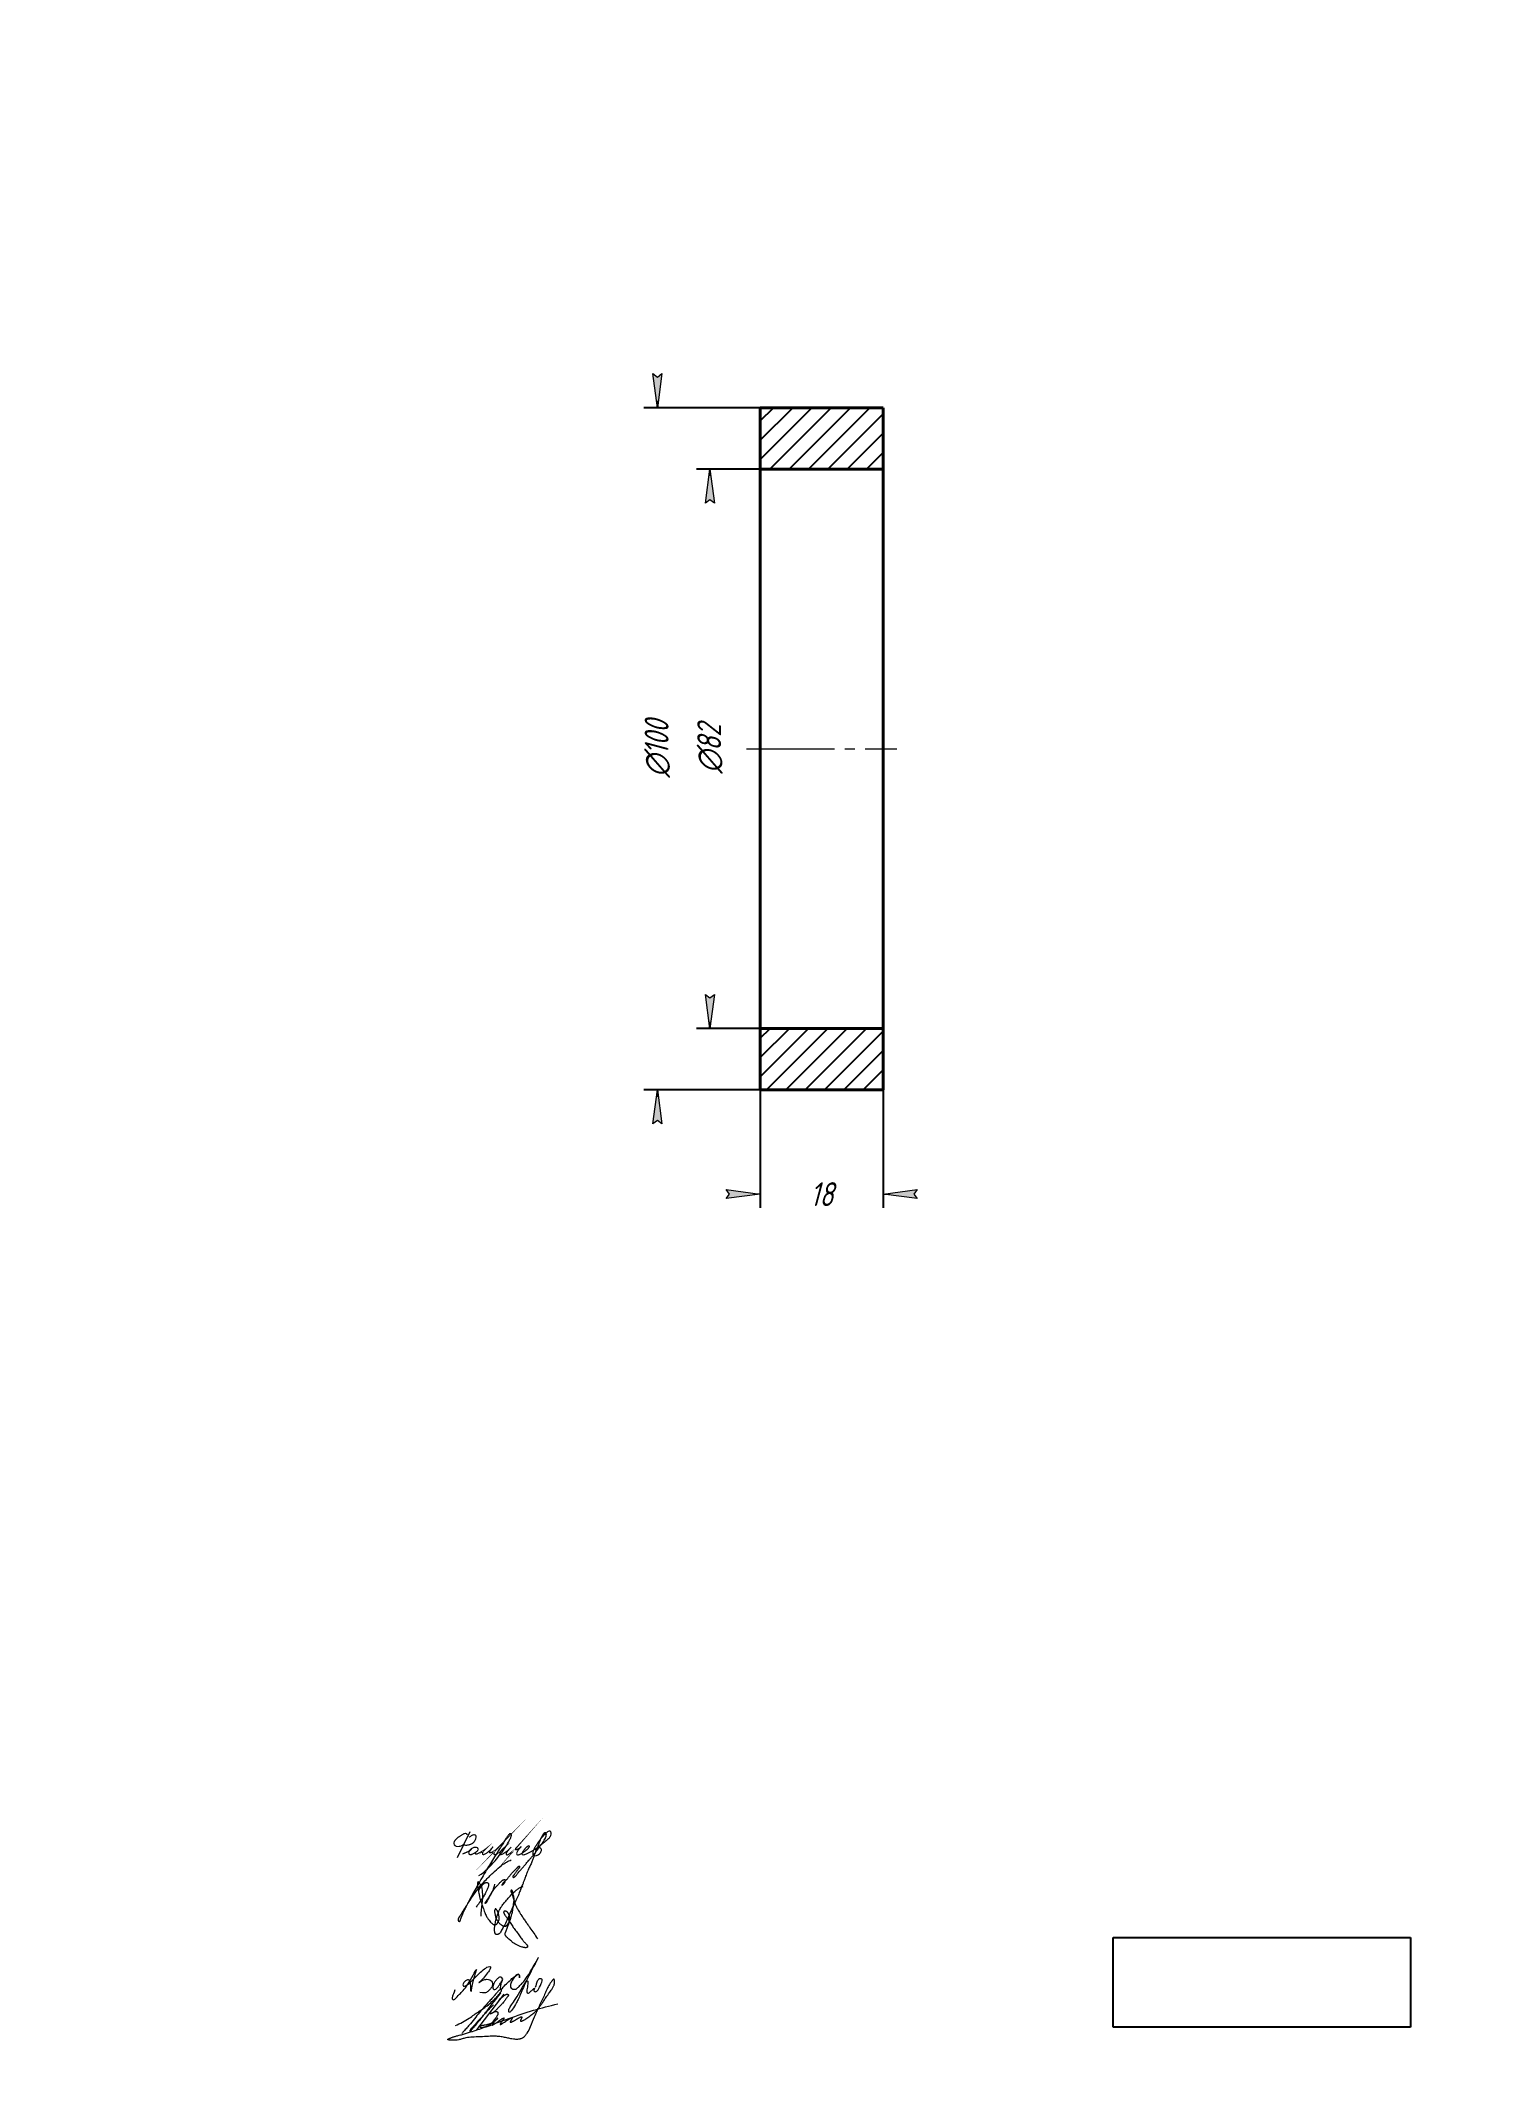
# Model space of a CAD drawing. Header units: millimetres. Extents: x 0 to 210, y 0 to 297.
import ezdxf

# ---------------------------------------------------------------- set-up
doc = ezdxf.new("R2010")
doc.units = ezdxf.units.MM
for name, pattern in [('K5LT32789', [0]), ('K5LT32790', [0]), ('K5LT32791', [0]), ('K5LT_AXLED', [17.375, 12.875, -1.5, 1.5, -1.5]), ('K5LT_BASIC', [0]), ('K5LT_THIN', [0])]:
    doc.linetypes.add(name, pattern=pattern)
doc.layers.add('Системный слой', color=7, linetype='Continuous')
doc.styles.add('KDIMTEXTSTYLE', font='GOST_AU.SHX', dxfattribs={"width": 0.96, "oblique": 15, "height": 5})
doc.dimstyles.new('KDIMSTYLE (1.00)', dxfattribs={"dimtxt": 5, "dimasz": 1, "dimexe": 2, "dimexo": 0.0625, "dimgap": 1, "dimtad": 1, "dimtxsty": 'KDIMTEXTSTYLE', "dimsah": 1, "dimcen": 0.09, "dimdle": 1, "dimadec": 0, "dimazin": 0, "dimtfac": 0.667, "dimtmove": 0, "dimatfit": 3, "dimfxl": 1, "dimtvp": 1, "dimtolj": 1, "dimtzin": 0, "dimarcsym": 0})
picture_1 = doc.add_image_def('image1.jpg', size_in_pixel=(394, 119))

msp = doc.modelspace()

# ---------------------------------------------------------------- blocks, each defined once
blk = doc.blocks.new('U0')
at = {"layer": 'Системный слой', "color": 5, "linetype": 'K5LT32789', "lineweight": 18, "true_color": 0x0000ff}
for points in [[(67.74837706712697, 12.82204110459406), (67.5496334987788, 13.12688020070664), (67.23735025797669, 13.12688020070664), (66.9429483144445, 12.83247825717444), (66.60956798377629, 12.49909792650624), (66.3430495618436, 12.04221703801841), (66.22947964843343, 11.43962704082537), (66.41393562935855, 11.2551710599007), (66.73814766294936, 11.33474043820979), (66.93686323557131, 11.53345601083151), (67.16920226174125, 11.81251047377236), (67.48928766940708, 12.30021215657689), (67.83805662463419, 12.99695720575028), (67.48928766940708, 12.30021215657689), (67.36827848061284, 11.73855152279566), (67.36827848061284, 11.41150780912858), (67.45009367338571, 11.32969261635571), (67.59937987277908, 11.38177125451284), (68.27786598042894, 12.14240347835903), (69.01876942299305, 12.81462010303949), (69.39274185938166, 13.15392273610951), (69.7940114720509, 13.41885661670608), (69.9777252848512, 13.53075551111374), (70.12560356379481, 13.53075551111374), (70.20178053407335, 13.32486504863073), (70.20178053407335, 13.09659480726646), (70.20178053407335, 12.85490136954218), (70.20178053407335, 13.32486504863073), (70.12560356379481, 13.53075551111374), (69.97772528485075, 13.54015165577107), (69.39274185938166, 13.15392273610951), (68.85297337712109, 12.08057736863361), (68.85297337712109, 11.60377072036931), (69.07262646674917, 11.38411763074123), (69.38217500133442, 11.30388285110052), (69.695864446629, 11.30388285110052), (69.94890618225554, 11.55692458672684), (70.26909769512031, 11.87711609959229), (71.29977503928103, 12.90779344375301), (73.78206789620208, 17.51888115296106), (71.29977503928103, 12.90779344375301), (70.41826042360935, 10.70514640310216), (69.74157365289193, 9.279531717379996), (69.13100873430267, 8.322245871695259), (68.73046726096436, 7.845766191241637), (68.6061323661961, 7.950285405766181), (68.6061323661961, 8.35820649213133), (68.89248318723412, 8.870652631732128), (69.41453282515204, 9.567403519616619), (70.24517630713717, 10.94033551688358), (71.0875489821533, 12.37750263703128), (71.27014001220778, 12.56009366708577), (71.40718507369047, 12.54052181981797), (71.44693681145736, 12.31673570842463), (71.3763544181952, 11.83077396146859), (71.32001642128353, 11.44288528082006), (71.24398975010672, 11.05905986433345), (71.32284304506766, 10.77647793417304), (71.48051939402694, 10.69309530380315), (71.70069156065301, 10.91326747042876), (72.11591213818019, 11.23972125701516), (72.4890302059639, 11.61283932479887), (72.2508775285537, 11.11734187654201), (72.36242844024855, 11.00579096484739), (72.52995619874764, 10.93616083858979), (72.71599856522243, 11.0058458531862), (72.95074723517928, 11.24059452314282), (73.57647475113163, 12.54489501428225), (73.50206687682612, 12.80970390846164), (73.26485681138001, 12.87474130918167), (72.95786573802434, 12.80040868070819), (72.75786716996708, 12.41016676025356), (72.61367828775519, 11.96417098941174), (72.4890302059639, 11.57861756483726)], [(60.71839625930306, 11.23725787707281), (60.53549895233664, 10.72837335112104), (60.35426426238155, 10.2241148094638), (60.29600569464765, 9.910673566933838), (60.4309026918786, 9.775776569703112), (60.61823821025155, 9.775776569703112), (60.79453472083196, 9.952073080283299), (61.29936913136953, 10.45690749082087), (62.54366311806643, 11.701201477518), (64.32599120546001, 15.20487796623775), (63.25455410463928, 12.58594754668002), (63.06575981108972, 10.244279991653), (63.06575981108972, 12.40307328256699), (62.84899263246461, 12.75199464597881), (62.33197811386117, 12.64033513871846), (61.97934651152218, 12.28770353637969), (61.85689268191527, 11.9704072887107), (61.97566403990186, 11.74709995161197), (62.29704980871202, 11.74709995161197), (63.06575981108972, 12.40307328256699), (64.11654206539606, 13.45385553687333), (64.84624259841803, 14.18355606989508), (65.6660133644491, 14.72225012320632), (66.01986280042547, 14.61652858493153), (65.9308530255662, 14.31861333375082), (65.72162648407584, 13.94190057264859), (65.03270724631739, 13.12602246626193), (64.4584694036489, 12.44596004673076), (64.06731006065547, 12.18146501034016), (64.83281399560656, 12.69908524556877), (65.44883793290546, 12.81228517473664), (65.84795808127319, 12.72467531767506), (66.11986964469361, 12.52315804965701), (66.24267817042028, 12.19460794857696), (66.24267817042028, 11.80472218948807), (66.00146117819031, 11.44550717875904), (65.75890509321516, 11.20295109378344), (65.37973758052294, 10.82378358109145), (64.96191316635532, 10.72858354471373), (64.37859534988047, 10.83372121189791)]]:
    blk.add_open_spline(points, degree=3, dxfattribs=at)
blk = doc.blocks.new('U1')
at = {"layer": 'Системный слой', "color": 5, "linetype": 'K5LT32790', "lineweight": 18, "true_color": 0x0000ff}
blk.add_open_spline([(64.5709248030837, 22.02762127629319), (64.60380670724805, 23.21436660076114), (64.90229150363143, 24.55488253611739), (64.76449181477733, 25.97185023140429), (64.69014103008112, 26.24694837401537), (64.61693982076156, 26.43084193468573), (64.53470220462827, 26.58943821465871), (64.44509071407401, 26.73065882029221), (64.35853729354926, 26.84784039028585), (64.2866034490346, 26.93486290778111), (64.2354336897414, 26.98784513387719), (64.20233326107973, 27.01637246156298), (64.18153650743659, 27.03143864437067), (64.16602286326804, 27.04072717002356), (64.15352867315994, 27.04666775911792), (64.14310845793136, 27.05033053223579), (64.13420495205855, 27.05233132055452), (64.12644582169935, 27.0530531130388), (64.11958887185608, 27.05273913163023), (64.11337644497655, 27.0515333379924), (64.10757789473757, 27.04946595650864), (64.10192407590739, 27.04646090890665), (64.09632322498248, 27.04237972774055), (64.09072823449253, 27.03703841970432), (64.08513154741172, 27.03022847778348), (64.0794940247838, 27.02161128873576), (64.07379005181122, 27.01071626908302), (64.06800872548615, 26.99688162952071), (64.06215575210513, 26.97914352965824), (64.05625552443826, 26.95600294341392), (64.05034907853383, 26.92482702051436), (64.04466357928288, 26.88125242283763), (64.03975626322904, 26.81732862501141), (64.03735323547983, 26.7293174597603), (64.03821184269782, 26.61766760016218), (64.0434755882261, 26.4915843658591), (64.05542419038875, 26.35364175519058), (64.07657867054604, 26.19919344799024), (64.11369111739566, 26.00582277512132), (64.17242219806496, 25.7447501764004), (64.24774469344868, 25.3536874125291), (64.35809944002244, 24.79745723406606), (64.54600604260736, 24.0953735653305), (64.82163178982091, 23.34140794294481), (65.08530430873816, 22.63380541558288), (65.33910509731447, 22.04186918336407), (65.59178983509548, 21.61190143461772), (65.83354065055642, 21.30207168234628), (66.04184821936201, 21.08578086422759), (66.19866444815023, 20.9337103526384), (66.31119960968385, 20.85162741365639), (66.38421672989057, 20.81411005157136), (66.43862123685278, 20.79431331613671), (66.4883709962022, 20.78271931775248), (66.53808099467824, 20.77672458723549), (66.5890004836699, 20.77590028040549), (66.64032620473643, 20.78047935582001), (66.68991630130188, 20.79032733128457), (66.73583289451472, 20.80479465819934), (66.77659659586834, 20.82283633051298), (66.81238529413486, 20.843718430428), (66.84463236093211, 20.86794325872668), (66.87698510471807, 20.89806151165834), (66.91305679959078, 20.93894088669697), (66.95757240128444, 20.99983462599482), (67.0142585607008, 21.08743958409462), (67.08019900049737, 21.20121144163983), (67.14007996138582, 21.33033469842431), (67.1829851443589, 21.45777776592556), (67.20768140233747, 21.57728189822924), (67.21847465376732, 21.69650343165887), (67.21729402740357, 21.83240602617212), (67.19955072361734, 22.00071015108836), (67.1594419678961, 22.20806592261457), (67.09848748646414, 22.43218349691148), (67.02935354872216, 22.6363230591032), (66.96663992710717, 22.78657780379888), (66.90983831936364, 22.88285029525639), (66.86332129613459, 22.946999937122), (66.82152157860367, 22.99713908266048), (66.78412796062776, 23.03633599915153), (66.75394823194063, 23.06248618347036), (66.73133232828877, 23.07794258954581), (66.71552858069992, 23.08635624457798), (66.70321418455046, 23.09124950468808), (66.69287984894538, 23.09401414820087), (66.68389343389856, 23.09526166567329), (66.67608318316513, 23.09532727542938), (66.6692024191749, 23.09449809395929), (66.66300873842397, 23.09295755711264), (66.65686238992805, 23.09061167805675), (66.65051003544795, 23.08729308933971), (66.64378043508566, 23.0827276176951), (66.63669524715772, 23.07671620696951), (66.6291280756318, 23.06886501298541), (66.62091229631562, 23.05857573596469), (66.61179829118919, 23.04487413555157), (66.60155127682356, 23.02634537451669), (66.5897760647207, 23.0005487885368), (66.57682005557399, 22.96552396003273), (66.56337592050602, 22.92021544974895), (66.55124848838261, 22.86614404560888), (66.54279514384609, 22.80423048567218), (66.53971060106858, 22.7335782225968), (66.54418804418833, 22.64719373278228), (66.56091493501299, 22.53117927414013), (66.59054124886256, 22.36484970177821), (66.62744422545279, 22.15125515384213), (66.68546139927753, 21.91297836457733), (66.76951568000766, 21.69133244694422), (66.87480723601402, 21.48656894478856), (67.00025050386625, 21.29162353178489), (67.1503558755262, 21.10060631093353), (67.31339765216796, 20.93111757508001), (67.46794392659274, 20.79547516247396), (67.60292961535993, 20.70259709795369), (67.71706475693873, 20.64399818583135), (67.81572694162594, 20.60620320169764), (67.90511404361575, 20.58239587972693), (67.9845655239634, 20.57050594583924), (68.05278967078448, 20.56830247663905), (68.11042498672487, 20.57322375942223), (68.15945740098743, 20.58335420359458), (68.20200332690524, 20.59753101206962), (68.24046211125847, 20.61564241970936), (68.27831408788552, 20.63864820650133), (68.31857324574594, 20.669011793735), (68.36367075310136, 20.71054823780653), (68.41548333079504, 20.76830004260765), (68.47477126424792, 20.84754455021735), (68.54021139521228, 20.94925018992262), (68.60449612740524, 21.07126690384271), (68.65940660144622, 21.20681264803568), (68.70093077394324, 21.35099140768335), (68.72783426267813, 21.50365765719059), (68.7401015223079, 21.66884093769178), (68.73585007565089, 21.84492625524206), (68.71550169289685, 22.02206625588099), (68.67999414078633, 22.18432169394572), (68.63317591875659, 22.32011613933551), (68.58228325907089, 22.42769641007604), (68.53084146489653, 22.51005884722807), (68.4801820206875, 22.5733394572658), (68.4297378398013, 22.62318648845363), (68.3769444127089, 22.66500546534206), (68.32049865134866, 22.70098532662689), (68.2610994838193, 22.73078674304705), (68.20308718207616, 22.753068241303), (68.1511165213642, 22.76753539371799), (68.10806220903146, 22.7738176912631), (68.07298835989911, 22.77449510444319), (68.0429886846648, 22.77159614013675), (68.01503206635186, 22.76568022377518), (67.98804046202088, 22.75699416663565), (67.9624584589742, 22.74579075592186), (67.93964352208036, 22.73278347828602), (67.92070269869544, 22.71904729539798), (67.90582386102028, 22.70547932123239), (67.89449021581777, 22.69248369017888), (67.88617064436232, 22.68035416538297), (67.88007721398128, 22.66877766983504), (67.87554193909955, 22.65721545893314), (67.87202330858281, 22.64430805479969), (67.86973254542056, 22.62953430546813), (67.8690301407122, 22.61242318816969), (67.87033135853073, 22.59271533782817), (67.8742696706197, 22.56925540617107), (67.88192258203003, 22.54049594490823), (67.89535719464163, 22.50309087941022), (67.91818959543241, 22.45190239762101), (67.95373401614347, 22.38173451944579), (68.00072841873316, 22.28854923308418), (68.06116232996112, 22.17852591574604), (68.14404048582821, 22.05433185785091), (68.2628636037357, 21.91038825859226), (68.4359201406462, 21.70483915054234), (68.66118344506754, 21.3879203942227), (68.94761638118678, 20.93370275468362), (69.29283686930376, 20.37042573650078), (69.74059828784561, 19.76934086188925), (70.18886037834727, 19.18073870802655), (70.56440650692878, 18.66605190219488), (70.82731032900153, 18.28499606585407), (71.0408360886197, 18.08306741622997), (71.18005350194778, 17.96326194691451), (71.26335706297368, 17.8713964948339), (71.31476384912321, 17.79577965585494), (71.3459347530752, 17.73730309787203), (71.36675919853656, 17.68744276114901), (71.37885014847461, 17.64649664915095), (71.38430539549393, 17.6143149699034), (71.38548944909985, 17.58969505038547), (71.38409356116802, 17.57010108416384), (71.38090528298983, 17.55371606233874), (71.37631627434814, 17.53964200284696), (71.37047330533323, 17.52720639522619), (71.36328290157053, 17.51581527001289), (71.35442914626583, 17.50474668827621), (71.34333927780392, 17.49354283668998), (71.3292431360419, 17.48193056828489), (71.31114517851324, 17.46977362893927), (71.2875734759773, 17.45698755340547), (71.25743119421986, 17.44408272132549), (71.2207514991718, 17.43206688812555), (71.17826630082243, 17.42198429816807), (71.12981456553041, 17.41511652324235), (71.07263459515161, 17.41256349012366), (71.00130023151075, 17.41641444593446), (70.90576858283032, 17.43067107969156), (70.7668367796415, 17.45962557692994), (70.56152008438153, 17.5152921343296), (70.2626310447107, 17.62148026031292), (69.9026575224176, 17.7816526131993), (69.5249229217809, 17.96771171417089), (69.22517277541328, 18.15943749966479), (68.9873904000766, 18.35799291157724), (68.7701841781095, 18.55259257123245), (68.53772375891742, 18.75919581784871), (68.33475691034528, 18.94013138152422), (68.20977946251355, 19.08405701513897), (68.1514731962859, 19.17685922591167), (68.12371121506203, 19.23681986930953), (68.10720943223976, 19.28846533363551), (68.09715925997568, 19.33773547002855), (68.09217021523045, 19.38756965369896), (68.09223044872863, 19.43807520175159), (68.09741634353009, 19.48858530169116), (68.10861181496205, 19.54200400207588), (68.12687431389531, 19.60098610210551), (68.15711412211544, 19.67720519937333), (68.20343456370233, 19.77870852422893), (68.27287730587443, 19.93588896695519), (68.3638094135971, 20.15167425521267), (68.45642078153855, 20.43819525063202), (68.5609946917582, 20.75062561851243), (68.68873202511884, 21.0884471287861), (68.83669891830095, 21.49733981780685), (69.00331043225572, 22.01898764021541), (69.14952561585085, 22.61744047243917), (69.23708566007758, 23.17729582275973), (69.29301379392871, 23.62664260581761), (69.35745887678047, 23.97843332850022), (69.41088464389804, 24.26448965601276), (69.42129498978443, 24.49579878354987), (69.40033577396628, 24.6797745726729), (69.36379828062161, 24.856720547799), (69.3105307729735, 25.05608914442161), (69.26067045485684, 25.26367284443197), (69.22369880790313, 25.45099723249459), (69.18667042621598, 25.59123155645253), (69.15697265943334, 25.68894291096495), (69.13402995329704, 25.75256461231422), (69.11467166842317, 25.79210202377209), (69.09976372866504, 25.81486541106995), (69.0884209282084, 25.82844129767955), (69.07852661216702, 25.83776952134173), (69.06938830484671, 25.84444874490194), (69.06069904117965, 25.84920336664098), (69.05225742651407, 25.8524399082782), (69.04390586945658, 25.85439460052325), (69.03566767346399, 25.85517959511742), (69.02751275555966, 25.85491581850519), (69.01933010966593, 25.85369636292481), (69.0106017474966, 25.85149503000417), (69.00096160077021, 25.84806995947454), (68.99034860123243, 25.84312451102815), (68.97930283199332, 25.83661379521493), (68.9687812992687, 25.82891298036333), (68.95935183208223, 25.82042208009949), (68.95117834868086, 25.81129643682584), (68.94381764590582, 25.80103317716512), (68.93727711602105, 25.78931543556374), (68.93168619499625, 25.77583905915884), (68.92727242149374, 25.76050686634187), (68.92420473638253, 25.74279123706609), (68.92279357774032, 25.72185067599682), (68.9236191823112, 25.69627072178335), (68.92772745449827, 25.66428925573086), (68.93652710891502, 25.62448849713584), (68.95135287134894, 25.57539034178083), (68.97472387583719, 25.51399777037912), (69.01053688335458, 25.43749476484231), (69.05946695901127, 25.34168026920267), (69.1078301696383, 25.22036704015656), (69.15320439197501, 25.07460205051314), (69.20336644657664, 24.90092158480073), (69.27721717962368, 24.68033994324887), (69.37239275981767, 24.41400979632522), (69.4627965810497, 24.11173287591561), (69.53940397917575, 23.83101328052697), (69.63338984318227, 23.58306596602878), (69.7460387417002, 23.3714155057184), (69.87957347678662, 23.15585460553339), (70.03507008569306, 22.91396951351612), (70.21222260536206, 22.60837163175233), (70.44280593259123, 22.20306024505808), (70.74104784391432, 21.73981228023365), (71.08139915980564, 21.25277630804317), (71.4111235242957, 20.79220379312306), (72.00555903516761, 19.95913753329506), (72.47491528291721, 19.26893143108617), (72.83306674844812, 18.71822788819043)], degree=3, knots=[0, 0, 0, 0, 23.08892411003839, 25.90578379320913, 27.36849658095113, 28.57853477437289, 29.7218750749431, 30.81396087475684, 31.80518275617818, 32.5340116185717, 32.99290285232896, 33.22579348087665, 33.37704679038229, 33.48833048874886, 33.57455142486756, 33.64380518652092, 33.70122378259412, 33.75036659537633, 33.79386957008623, 33.83335544025108, 33.87214105272245, 33.91235496550996, 33.95658983186728, 34.00557035799107, 34.061357419905, 34.12646780763512, 34.20410929927907, 34.29854880647121, 34.4157438501339, 34.56455491175546, 34.75945876534566, 35.02822874118409, 35.41286378006095, 35.99717510029608, 36.72813949276635, 37.56894107973724, 38.43382537174505, 39.40133199336037, 40.578430721351, 42.23539782704537, 44.56960189155861, 48.26913254375512, 53.18771198246659, 58.58434017403594, 63.76404376679448, 67.77867569014562, 70.99814287695813, 73.36983390960212, 75.34981577454691, 76.79687388843904, 77.58132367445822, 78.02891375208497, 78.378086715233, 78.69680269722102, 79.01348919569972, 79.34337265075953, 79.67858665453129, 80.00682416916896, 80.31793205149701, 80.60647145028561, 80.86603481811044, 81.11641040457833, 81.38398339074794, 81.71835383148989, 82.1678102968112, 82.8393613365416, 83.73323474227259, 84.70542236921145, 85.58272421559701, 86.32439137188506, 87.05711592911308, 87.8907574961167, 88.94534148899339, 90.32114124951465, 91.96557055710285, 93.42636652596606, 94.48421544317516, 95.10102119904894, 95.58099742489627, 96.01314099800784, 96.36109308967781, 96.62600156797119, 96.78273890043828, 96.889142367443, 96.97113807639755, 97.038129668233, 97.09527188758723, 97.14590073358623, 97.18856061114779, 97.2287471840586, 97.26891537016509, 97.31531058982989, 97.36686141375753, 97.42565515127394, 97.49445365730666, 97.57714175019537, 97.6796234518885, 97.81191523042803, 97.98566281873885, 98.22679687241516, 98.53258681418663, 98.89778635319205, 99.29603614677359, 99.73782124223918, 100.2617239247368, 100.964229309618, 101.999780239612, 103.5254109190041, 105.1506671389526, 106.7245298989554, 108.093531563326, 109.5903133920281, 111.1953020837693, 112.7774834854757, 114.1263943636619, 115.159714159532, 115.933249703592, 116.5991051072816, 117.1966867350474, 117.716186105381, 118.1472776884506, 118.5120913932663, 118.8308284389657, 119.1120840017018, 119.3761473530127, 119.6502541760029, 119.9661844048676, 120.3484720487786, 120.8326110054183, 121.4625745633854, 122.257883948525, 123.1663167729581, 124.1218957718332, 125.0774414802364, 126.058759075695, 127.1107217357935, 128.2713802827618, 129.4555411470182, 130.5492798125666, 131.4722221457924, 132.2240763945491, 132.8428036707044, 133.3435270316868, 133.7861618193668, 134.2097331793344, 134.6419531666712, 135.07675082757, 135.4909341445828, 135.8405670411855, 136.1161996801323, 136.3290212946846, 136.5165823049759, 136.6970732021236, 136.8799095666845, 137.0632951286719, 137.2354651043024, 137.3861300135916, 137.5142614765161, 137.6235479569736, 137.7184450497249, 137.7976892899042, 137.8756507401737, 137.9579435297707, 138.0555159514176, 138.163779376122, 138.2880427438782, 138.436309489426, 138.6225163233996, 138.8620748680995, 139.2031278659684, 139.7043262486523, 140.3810974906251, 141.2189148674305, 142.1273174818552, 143.2595165690257, 144.8211407952124, 147.3177643775447, 150.7571101410823, 155.1951704424444, 160.0691713325595, 165.2244643996175, 169.4711417493419, 172.4214110687776, 174.0929247216289, 175.1382982941582, 175.9667476052343, 176.4795577137869, 176.9002722075947, 177.2447515993877, 177.5213496275962, 177.722930126645, 177.8737085289891, 177.9963222724827, 178.1014362024326, 178.1953143978301, 178.2815173063154, 178.3661181765914, 178.4549126387874, 178.5547545514223, 178.6700486309557, 178.8070744895659, 178.9752011110635, 179.1872344806044, 179.4394731118456, 179.7197270048918, 180.0295107225544, 180.3832688069577, 180.8234477103547, 181.4071105080071, 182.2468370647849, 183.5636180390767, 185.5124136486446, 188.3659008144822, 191.1693595490507, 193.6361941483106, 195.2159308876024, 197.1470862219489, 199.2692247613871, 201.224518318486, 202.3921757305919, 202.9354455009734, 203.335749427751, 203.6650385457113, 203.9804397921348, 204.3052698204951, 204.6306664143438, 204.9542103018015, 205.2842401760186, 205.68312192184, 206.1453122097258, 206.8668041367929, 207.8378621120557, 209.464316382984, 211.3873392381132, 213.6481330480264, 215.8281705148584, 218.3616311862739, 222.0463208053261, 226.400788772624, 230.2376141698672, 232.9871267002133, 235.1430689373578, 237.1452347941266, 238.6001234124407, 239.5943196481266, 240.7144690296747, 242.0868590309205, 243.5795128043555, 244.8370298052072, 245.7730677623126, 246.3794493830385, 246.8095402814596, 247.0775336538936, 247.2275167539396, 247.3339800160057, 247.4184700209773, 247.4895205515942, 247.5520115162512, 247.6092220325807, 247.6636060178384, 247.7171677520884, 247.7685920257453, 247.8207844363665, 247.8766770811286, 247.9421914551861, 248.0180825757098, 248.1024702365821, 248.1894206015074, 248.2694707678351, 248.3470721801384, 248.425636522534, 248.5128864112118, 248.6056793825818, 248.7068161418586, 248.8204129671911, 248.9522817326213, 249.1114892801304, 249.3139564207763, 249.5741553291382, 249.8978203062795, 250.3037087529917, 250.8417906157673, 251.5282721942539, 252.3812439797572, 253.3595934924577, 254.4759627763927, 255.8726873418201, 257.8510916368267, 259.9382727246121, 261.9636029003651, 263.4698826802768, 265.0464480200878, 266.5866947374772, 268.3669126827913, 270.599666274059, 273.4070816914232, 277.3730272345561, 281.2342012594908, 284.8823428619705, 288.313022516428, 301, 301, 301, 301], dxfattribs=at)
blk = doc.blocks.new('U2')
at = {"layer": 'Системный слой', "color": 5, "linetype": 'K5LT32790', "lineweight": 18, "true_color": 0x0000ff}
for points, knots in [([(64.25614611280002, 27.97698917692344), (65.13356939348682, 28.59155610215714), (66.2364861264449, 29.63324059790065), (67.43149141569279, 31.16205559056939), (68.1648804985856, 32.12469633362599), (68.59900408937017, 32.94443758521498), (68.87791750403937, 33.43642876751278), (68.96886973250332, 33.6955336295857), (68.99699786656026, 33.8288781287842), (69.00846995896563, 33.91045381252957), (69.00896558830732, 33.96207308984722), (69.00469205101194, 33.99459773630315), (68.99883225062956, 34.01687869495646), (68.99181746650004, 34.03442623119142), (68.98376111397079, 34.0490719331512), (68.97462789469546, 34.0617631528867), (68.96416057438341, 34.07316150534001), (68.95187304049045, 34.083945588251), (68.9373088539827, 34.0942650851722), (68.92026797126812, 34.10386670958411), (68.90109158009409, 34.11218989674447), (68.88053641733052, 34.11865315002302), (68.85968734214475, 34.12283248299104), (68.8396553340308, 34.12460860047923), (68.82117615051038, 34.12418264326814), (68.80425487524053, 34.12181131347614), (68.78827954540418, 34.1176053995587), (68.77226210017614, 34.11142883008259), (68.75537238176412, 34.1027239861877), (68.73670108548288, 34.09048842382759), (68.71500220372343, 34.07296513579698), (68.6875761764818, 34.04635859206763), (68.64864946261241, 34.0025519223621), (68.58414071253549, 33.92748450898017), (68.4742937622608, 33.79219208145142), (68.29874758918959, 33.55408750329804), (68.04960298405695, 33.16581149824052), (67.7164139468116, 32.58803961271136), (67.18832767060121, 31.76889586679454), (66.37606743067306, 30.49359262181204), (65.29775622535465, 28.71390098603933), (64.10799024433436, 26.6696483867068), (63.12267601414271, 24.88619002111002), (62.46852045486867, 23.65549819598874), (62.10808008179822, 22.94200527750806), (61.91291541164037, 22.5064440441013), (61.77547485697505, 22.17672281828411), (61.66256745450801, 21.89186690292803), (61.56622431518713, 21.63881207995553), (61.49532663579055, 21.44777924213915), (61.45431672084021, 21.33633365917404), (61.42988003909181, 21.2858861990081), (61.41775499434277, 21.26509911001463), (61.40864402080672, 21.25204519458006), (61.40111079751966, 21.24308977395171), (61.39457509387864, 21.23675214269116), (61.38874123928565, 21.23226486652629), (61.38341746413209, 21.22916177008969), (61.3784632881833, 21.22714409153915), (61.37376776532767, 21.22602035686876), (61.36923864806579, 21.22567475065273), (61.36479580390619, 21.2260491728095), (61.36046042746875, 21.22711055526332), (61.35629107692648, 21.22878741474949), (61.35230141507111, 21.23099159650528), (61.34829839438896, 21.23377752301218), (61.34397806964284, 21.23737334279511), (61.33903675214231, 21.24218752955238), (61.33316839661313, 21.24879678964572), (61.32602370247878, 21.2580381857824), (61.3170580636471, 21.2713121503316), (61.30575076300465, 21.29049959083645), (61.29172311394939, 21.31772773381124), (61.27609945250867, 21.35376954788944), (61.26154336524087, 21.39784822576755), (61.25071538064037, 21.44706821665397), (61.24498907343445, 21.4993812736266), (61.24489198163121, 21.55391798372105), (61.25089785300747, 21.61110589064921), (61.26361419692864, 21.67080761279661), (61.28381953636267, 21.73347611692074), (61.31338802860091, 21.80075174728623), (61.3600106293336, 21.88404319457393), (61.44067383231709, 22.01271836257314), (61.58796239442859, 22.25500569350709), (61.87827568130922, 22.7159711302252), (62.41324458776114, 23.56193462354418), (63.19811146697396, 24.75990460875741), (64.19018732393556, 26.20768379832066), (65.36255691513406, 27.48172345875975), (66.49869650525181, 28.56422825165743), (67.42058040500501, 29.39637809238113), (68.23924490543436, 29.95572602704448), (68.74275876742797, 30.1900273086155), (68.97905852444228, 30.30166853919093)], [0, 0, 0, 0, 8.550608616909479, 12.05498909731316, 15.54800864636031, 18.19112149729409, 19.49899547586825, 20.05820856276075, 20.38161509008001, 20.58967061819273, 20.71666537517187, 20.79367975743621, 20.85170144345296, 20.90072235485522, 20.94465307224176, 20.98524465825564, 21.02564223243174, 21.06834027274877, 21.11593940290885, 21.16833782892286, 21.22470724871314, 21.28305186546078, 21.34057559650208, 21.39466303008514, 21.44378103840279, 21.48828891869076, 21.53119048967674, 21.57580767080184, 21.62550805067395, 21.68308106465782, 21.75428657315771, 21.84854811100129, 21.98874998667692, 22.22341503732463, 22.64135142255019, 23.38396024610536, 24.59145537447172, 26.33319310262997, 28.72517486315826, 32.39414345489543, 38.44413720066752, 45.386804132957, 51.3366439952876, 54.75928160654442, 56.55021407149562, 57.73619828659556, 58.58106772181609, 59.41081735012408, 60.19037519759497, 60.74860237604653, 61.04454549420441, 61.13979306103076, 61.19713002219413, 61.23708949006024, 61.2671348063732, 61.29071298422787, 61.30986155532154, 61.32593719236645, 61.33991703943459, 61.35255107389896, 61.36445007752456, 61.37614187831995, 61.38811066680237, 61.40006167387295, 61.41202200248679, 61.42454207551994, 61.43906624348642, 61.45699012410813, 61.47974062644996, 61.50979512866817, 61.55047455772206, 61.60794197523685, 61.68805755052679, 61.79563498556981, 61.92221881037423, 62.05916765616627, 62.19849487994397, 62.34287054750136, 62.4951123545238, 62.65815684757621, 62.83085476293896, 63.02153046686268, 63.2457091914174, 63.59456840449479, 64.23786481718554, 65.5163435666815, 67.95744178744798, 72.25357323446096, 76.98975279678383, 81.9773654752493, 86.09099495459934, 89.56281137385866, 91.90558766368395, 94, 94, 94, 94]), ([(66.54176309279273, 26.74714023135186), (66.47156662978352, 26.31706773887618), (66.26166642790065, 25.77046310681931), (65.94099991486553, 25.10720667367144), (65.72174319244539, 24.75627440554007), (65.57101453907126, 24.47057454101071), (65.48039587894641, 24.28970576319648), (65.42657903717668, 24.18609264886737), (65.38794942889581, 24.12477055267473), (65.35378850564643, 24.07840015695263), (65.32126733795724, 24.03875376835904), (65.28818892968945, 24.00149205377107), (65.2547000944071, 23.96611859929726), (65.22420618687124, 23.93528982069512), (65.2010686257538, 23.91322889969737), (65.18604259183905, 23.90007912658888), (65.17738163045726, 23.89316554217493), (65.17188166269602, 23.8891700238504), (65.16783472886289, 23.88653287351914), (65.1646017701994, 23.88469853525928), (65.16187551011956, 23.88342851863786), (65.15951240643415, 23.8826487447586), (65.15746321128631, 23.88236293598331), (65.15565650574808, 23.88268422028275), (65.15430695350926, 23.88387162505697), (65.1536728689963, 23.88572866340846), (65.15355580634866, 23.88804660326485), (65.15383543968233, 23.89088542791862), (65.1544856354268, 23.89423151926266), (65.15549470967824, 23.89813653510981), (65.1569323234803, 23.9028349497911), (65.15905303837371, 23.9089999662543), (65.16237398879059, 23.91780420302581), (65.16787731183217, 23.93138601740876), (65.17600535595784, 23.95061116689186), (65.18641105146276, 23.97597209588548), (65.19844584499708, 24.00580371254512), (65.21279467942918, 24.04103467252409), (65.23037812514053, 24.08104319030778), (65.25511268562241, 24.1270151602219), (65.28857000103778, 24.1773763713112), (65.3333032856417, 24.23770056161368), (65.3941673641558, 24.31604005570986), (65.48208501071315, 24.43733475632482), (65.59812758931537, 24.61216484415633), (65.72935933726944, 24.83124335595954), (65.85576196578438, 25.05877953241063), (65.98612585825879, 25.291271797978), (66.13884545026099, 25.54636547143727), (66.32894383910138, 25.81658808092595), (66.53341133094511, 26.05793954462874), (66.71098970346588, 26.26817054611243), (66.89952760967071, 26.49177021943592), (67.12207561988669, 26.74977037310637), (67.37920631308145, 27.00466526969683), (67.57598064380204, 27.19338600489317), (67.70167720273867, 27.29288957838324), (67.76804744223273, 27.33227467350574), (67.8176559941005, 27.35676839904008), (67.86641551532273, 27.37666652705644), (67.91144360862495, 27.39083121922636), (67.94820910878923, 27.39851931633956), (67.97525780596436, 27.40118943510305), (67.99475567357695, 27.40099190081014), (68.00968630740738, 27.39915058573507), (68.0216262355101, 27.39620188677168), (68.03140972981464, 27.39241864836072), (68.0395517413449, 27.38794213229153), (68.04634718201851, 27.38286831550178), (68.05204178629822, 27.37721974152686), (68.05685179383772, 27.37092936492027), (68.06107916391807, 27.3637335915694), (68.0648580059925, 27.35524803067003), (68.06819730763652, 27.34498592242875), (68.07099651248518, 27.33236005316837), (68.07307270724141, 27.31640918920164), (68.07407979279174, 27.29527583482999), (68.0732331605484, 27.26588321870307), (68.06925296772567, 27.22531897726856), (68.06153050084879, 27.17395940707718), (68.05196299843999, 27.11518122919017), (68.03953224662325, 27.05601511471343), (68.02281044657855, 27.00134404520202), (68.00156065383237, 26.95257566122569), (67.973813172252, 26.90475279512728), (67.93867853796644, 26.85411029417884), (67.89684775789465, 26.80070273208074), (67.8561034458047, 26.74977980495458), (67.81834990239179, 26.70750817255191), (67.78637521113569, 26.67548937609882), (67.75742944233116, 26.64855032905695), (67.72998292498437, 26.62429945303688), (67.70329641754074, 26.60196473205258), (67.68111734196236, 26.58473305585554), (67.66508193723223, 26.57347386507843), (67.65501285693495, 26.56716263674295), (67.6483562558808, 26.56347467204375), (67.6435062322056, 26.56115506401127), (67.6397766106711, 26.55967758479042), (67.63678516953485, 26.55876723898524), (67.63426793937901, 26.5582749052486), (67.63208153728817, 26.55815139379013), (67.6301639966307, 26.55841521714845), (67.6285274592766, 26.55913124888588), (67.62726534456715, 26.56035544894181), (67.6264519252054, 26.56201835688393), (67.62601612194601, 26.56402976269905), (67.62590481931136, 26.56638243823824), (67.62609333399837, 26.56908798332742), (67.62658378260244, 26.57222031878098), (67.6274260418885, 26.57594667625395), (67.62873861467472, 26.58054837607114), (67.6307190925611, 26.58640667765832), (67.63368931986668, 26.5940955165083), (67.63826536734985, 26.60470427090863), (67.6455410329886, 26.62001347129006), (67.65613471126142, 26.64044316874651), (67.66933317087023, 26.66418393228994), (67.68316912344017, 26.68780941626054), (67.69677203263348, 26.71007758793755), (67.71192584645166, 26.73421280509899), (67.73214666127717, 26.76656270768598), (67.7587918924263, 26.81464394963282), (67.79216023748643, 26.87713652925979), (67.83743583514217, 26.94796417146372), (67.89773106587688, 27.02148704915109), (67.9811642781209, 27.10556780335611), (68.09222294657559, 27.20150873603325), (68.23022580953545, 27.31866139884886), (68.35938735797924, 27.45570926019047), (68.4812282661967, 27.60167427506624), (68.59429013166857, 27.73976062967321), (68.71947203243951, 27.88591085707577), (68.84899054742425, 28.03988255504333), (68.9778578106783, 28.20916045712983), (69.11023264036521, 28.3805609998679), (69.27647441753061, 28.55595122397989), (69.46396271217304, 28.72847185407898), (69.64389966115641, 28.89639910155842), (69.77211152348718, 29.03205103484945), (69.86043614248376, 29.13168995277604), (69.92137978325218, 29.20019316674606), (69.97395538935302, 29.25855565993049), (70.01817718086943, 29.30691891098007), (70.0544093609144, 29.34280170904736), (70.08111230078487, 29.36536949852896), (70.09913025828757, 29.37793020147191), (70.11160629730966, 29.38498275762797), (70.12125921952361, 29.38921982402829), (70.12919419814011, 29.39169662590976), (70.13593343584887, 29.39292377362764), (70.14179580804421, 29.39319588687727), (70.14699728511198, 29.3926886670564), (70.15169248735549, 29.39150117864662), (70.15584929345596, 29.38973846978681), (70.159525145423, 29.38751298258398), (70.16279933765168, 29.38490258520224), (70.16599433535123, 29.38170051518244), (70.16924470626691, 29.37768172805244), (70.17262444971561, 29.37253800595681), (70.17609990822177, 29.3660205946006), (70.17966493957476, 29.35769612065496), (70.18328569845801, 29.34691769684616), (70.1868590797452, 29.3326989808962), (70.19003533438854, 29.31398778071758), (70.19203852800194, 29.29112723952696), (70.19216681712658, 29.26586257647688), (70.18999062534704, 29.24059964952082), (70.18541232616167, 29.21591097127592), (70.17822105608445, 29.19096300354119), (70.16744189496671, 29.16407431432765), (70.15127978452097, 29.1332200138464), (70.12540238350914, 29.09362898096836), (70.08196729149654, 29.03606555886455), (70.0173024704792, 28.95057281902382), (69.92766192668944, 28.83666444261479), (69.82060000881029, 28.6997422997913), (69.71913760219252, 28.5428478407369), (69.62158746432237, 28.3877861573753), (69.51690644150244, 28.26703937210982), (69.43922996129515, 28.16250555713552), (69.3809627446617, 28.07944153233953), (69.32722113374177, 28.01768085699339), (69.28131697090998, 27.97364953715694), (69.25110765778038, 27.93843076172627), (69.23421494291529, 27.91166596921857), (69.22489352584785, 27.89118144785559), (69.21940369387369, 27.8735220181525), (69.21634089013276, 27.85704920970315), (69.21513360540223, 27.84085838678493), (69.21550076110611, 27.82412510050585), (69.21753897861879, 27.80694184887082), (69.22121219192456, 27.79045889263287), (69.22606604745727, 27.77606720094838), (69.23146394752087, 27.76442764947944), (69.23697347352675, 27.75534707797487), (69.2424088347135, 27.74833297419929), (69.24779000911508, 27.74285167149816), (69.25331141911306, 27.73847459195736), (69.25925452971046, 27.73486554050896), (69.26585886047224, 27.73191729411133), (69.27326979502857, 27.72967621578778), (69.28159743380786, 27.72823275787528), (69.29103779835589, 27.72770128596812), (69.30191454082569, 27.72826345455044), (69.31469913615342, 27.730218842798), (69.33013727093567, 27.73406995189941), (69.3495943739988, 27.74074683335286), (69.37514175546312, 27.75190296607914), (69.40847668813524, 27.7695681724818), (69.44934622745177, 27.79461192264472), (69.4965580624181, 27.82634633048241), (69.54779126361473, 27.86520994650181), (69.60339859710189, 27.91373321930078), (69.66664363185419, 27.97853182850756), (69.74528732916576, 28.0741221980914), (69.85424232103435, 28.21961256959855), (70.01283257545754, 28.42833185969116), (70.24088019267117, 28.6828576612719), (70.53604307771093, 28.99395507328521), (70.85424819792354, 29.36484594490605), (71.19831634924458, 29.78750893051148), (71.53733787565773, 30.20200281880767), (71.88814142408137, 30.5996114493079), (72.23466067131744, 30.99471074620453), (72.58329301590891, 31.42507579741431), (72.90655531685059, 31.89658089171485), (73.22649471013722, 32.35976323625511), (73.54276256302126, 32.78043898901404), (73.78891329184137, 33.15041304758637), (73.96309163032447, 33.41865789913598), (74.04618593888915, 33.60448383448517), (74.0803371910664, 33.72855913285233), (74.09981032971348, 33.82824028510419), (74.11309047400982, 33.90744704735664), (74.12270631439299, 33.96545357872546), (74.12771408285153, 34.01136222105637), (74.12850598719581, 34.05192733721017), (74.12462016741779, 34.08809674274784), (74.1175678412443, 34.11779258781618), (74.10834078946493, 34.14310645544481), (74.09683121226749, 34.1666547671162), (74.08319869683817, 34.18852275230824), (74.06804592710319, 34.20788100370692), (74.05240193354746, 34.22387399154724), (74.0370608032847, 34.23636884671816), (74.02240280582657, 34.24572824837855), (74.00847799127291, 34.2524827185635), (73.99492053145423, 34.25714447661184), (73.98113907834977, 34.26012063502279), (73.96634948280564, 34.26161305006272), (73.95004224115155, 34.26144973574145), (73.93179039572237, 34.25929095738803), (73.91116585283748, 34.25464877173221), (73.88744840052061, 34.24675797457374), (73.85977019816846, 34.23446863155448), (73.82798170404965, 34.2165889632175), (73.79356419577039, 34.19287949098745), (73.75789597669848, 34.16349050071381), (73.72165965118836, 34.12762403933934), (73.6828496918622, 34.08122862865244), (73.64486766687651, 34.02595386190504), (73.60171416889716, 33.95304692450978), (73.54823805821923, 33.85618064972465), (73.46295021502169, 33.70627581665082), (73.34634986600463, 33.48712261473923), (73.2213745842389, 33.19536780104266), (73.09443239713255, 32.85869074635798), (72.96373489370114, 32.51199012434563), (72.8114937953003, 32.14823294755604), (72.64056903250162, 31.75229822029445), (72.47576805225594, 31.3152764791852), (72.31407769415148, 30.85315959851903), (72.14275191514719, 30.36970576170364), (71.94307998616398, 29.84692007929897), (71.6867261894597, 29.28883275825757), (71.42565110053067, 28.75040901636726), (71.2382503010084, 28.27009357508965), (71.11940646000664, 27.94152038877672), (71.0516448722417, 27.75175245172409), (71.00933335813636, 27.63342547633258), (70.95405914500134, 27.47942350337723), (70.8550856464791, 27.20790520291777), (70.70056973490739, 26.81103700919243), (70.492515955778, 26.31194311694532), (70.2655562146067, 25.73771791532883), (70.0063875804467, 25.05737216352242), (69.66423528112387, 24.28387817811381), (69.21878915652724, 23.4002500738774), (68.7788494924747, 22.43278922143452), (68.36255364941326, 21.45599675941355), (67.97605455757957, 20.62241186172773), (67.60744700001726, 20.06967745107772), (67.43476305213153, 19.71701640383338), (67.32274083735047, 19.55620637774274), (67.2505246917807, 19.48249958175631), (67.1970151213983, 19.44019470305886), (67.14477632921307, 19.40761063965309), (67.08997809451273, 19.38093928387644), (67.03126905255726, 19.3596256868137), (66.96978862323817, 19.34429601594258), (66.90876286970388, 19.33552913266749), (66.85326240035874, 19.33265518734487), (66.80774317384964, 19.33525525727637), (66.77332972390661, 19.34139998996642), (66.74783832313858, 19.34917260624135), (66.72817820834268, 19.35780492537225), (66.7120580411239, 19.36729446737357), (66.6980726968003, 19.37803475672027), (66.68501832591164, 19.39067967218347), (66.67225239483332, 19.40610078969354), (66.65944700475018, 19.42541023072255), (66.64630198175689, 19.45032941679978), (66.6324361230719, 19.48391345824879), (66.61703543547105, 19.53244099046157), (66.5995336952036, 19.60423877558543), (66.5750158068131, 19.70583463179113), (66.5451335429259, 19.8303552470106), (66.52110257538186, 19.96525204433181), (66.51391225367502, 20.09830752284466), (66.52342621472985, 20.23892323746605), (66.54834051591388, 20.40434569843595), (66.58915276859295, 20.61267871821994), (66.63560560538053, 20.89213273818092), (66.6937364783505, 21.25070339407472), (66.78650273201094, 21.66024543948055), (66.91246550150436, 22.03441521916301), (67.01863144834226, 22.33941460761307), (67.1001881302318, 22.58467422147316), (67.18399645698366, 22.81171204051111), (67.29570570700912, 23.04740594395113), (67.46079262879982, 23.31208722940164), (67.71843448062998, 23.66374300286219), (68.07738749891087, 24.13587169881075), (68.57386834029774, 24.69707012142695), (69.0857623964481, 25.25951461798957), (69.56193444481676, 25.72632364889861), (69.92279981909746, 26.02403859200419), (70.19835859953605, 26.18449901936816), (70.44924730269315, 26.28959159707793), (70.62704822720718, 26.34704897338494), (70.73537680366417, 26.38195685412086)], [0, 0, 0, 0, 9.05012872705892, 12.27523955615502, 15.45899986464831, 17.73483988954849, 19.05741326790075, 19.7108414674711, 20.18625624796493, 20.5782552686495, 20.92015558141624, 21.26322820190859, 21.62482865825904, 21.94340184840314, 22.17414311605756, 22.29628959118215, 22.36275980440909, 22.40689436236537, 22.4390567453203, 22.46419391743622, 22.48492183865863, 22.50216622969817, 22.51626151636768, 22.52813273998885, 22.53944741467791, 22.5522415096399, 22.56817047852566, 22.58805267039454, 22.61198677781667, 22.63974096856495, 22.67274404928946, 22.71519234590006, 22.77668725643035, 22.87041018465875, 23.02304422812403, 23.21520040999722, 23.44630770354593, 23.6988530852062, 24.01440602227395, 24.36406655485286, 24.79380696920886, 25.28351990132807, 25.94162552114996, 26.87792467942779, 28.42996457524314, 30.34865718411363, 32.24077333289403, 33.89839883521643, 35.94836723450208, 38.48558270273472, 40.82530402486174, 42.59187029456275, 44.26724396181142, 46.97004676078387, 49.7480096312128, 51.86374390765778, 52.70147057395712, 53.10491050118355, 53.48302850596736, 53.86297235156056, 54.21017827344965, 54.47316286510871, 54.65060737536394, 54.78015129451817, 54.88201528901642, 54.96597005374313, 55.03789173846411, 55.10177399278683, 55.16057658349273, 55.21548886919894, 55.26973314979212, 55.32649975842308, 55.39043673965826, 55.46450655651031, 55.55284803126975, 55.66175245880736, 55.80204478182547, 55.99689564905083, 56.27898183702862, 56.6577708048305, 57.08785207877154, 57.53005859936763, 57.92699945641592, 58.28653955085408, 58.64516112727835, 59.08688676787481, 59.58041217879209, 60.07014470780373, 60.45680762318491, 60.77032110529868, 61.02050180294312, 61.28743407698452, 61.53971113159886, 61.7514654557824, 61.87728760431949, 61.95117424896657, 62.00101868558919, 62.03708294951244, 62.06404711067225, 62.08522161978857, 62.10269089977169, 62.11781590588129, 62.13103482606565, 62.14301086537011, 62.15470842207601, 62.16718779938194, 62.18133260377456, 62.19768838804892, 62.21651047582708, 62.23822244567693, 62.26423617504585, 62.29672551983947, 62.33871119230131, 62.39411227923593, 62.46984758680305, 62.58138620225105, 62.75014357523848, 62.95323414059891, 63.15197524181549, 63.32530154156674, 63.50142438325815, 63.75069795927278, 64.12670280789305, 64.65573207369606, 65.23926817019948, 65.88865201598246, 66.64993334951879, 67.72476750786576, 68.97093417500743, 70.45053253842603, 71.67377078741448, 72.96567384588595, 74.1997340619661, 75.71660845934763, 77.19149050583474, 78.66939798406948, 80.26360153468625, 82.25999454740558, 84.02270038045882, 85.43108792216803, 86.18003115295346, 86.82002040469867, 87.35735353778296, 87.8303388665853, 88.19668246149355, 88.42781375051858, 88.56388518222633, 88.65750948544428, 88.7284507566438, 88.78495725216258, 88.83175897969517, 88.87197622634159, 88.90786180013019, 88.94116407268966, 88.9733329337326, 89.0023634587493, 89.03113883856201, 89.0611291635479, 89.09720439826435, 89.13954440989755, 89.19023909041896, 89.25218224785506, 89.32958155541064, 89.42887405502107, 89.55988928673129, 89.72789317996417, 89.91043182872136, 90.08993016749905, 90.25982101457522, 90.43717571041851, 90.63451247886547, 90.86741053725858, 91.1677569895262, 91.62701426685199, 92.38208765223597, 93.41996633197857, 94.6724539230234, 96.0309145764726, 97.34437741350916, 98.51233320135161, 99.38253328273036, 100.0801461935074, 100.6427610992905, 101.0985233420443, 101.4165677639696, 101.6144519997649, 101.7614105848416, 101.8881309191481, 102.0020412559431, 102.1126415582708, 102.228684820584, 102.3531615957218, 102.475541815624, 102.5827981262551, 102.6716198956193, 102.7445525371063, 102.805472551343, 102.8576433943024, 102.9055376228328, 102.9531372109006, 103.003347830315, 103.0570770661989, 103.1153795993567, 103.1804985535898, 103.2553155788729, 103.3437868339896, 103.4517993114647, 103.5891588213478, 103.7754729001166, 104.0368792940556, 104.3810715980856, 104.7820315610841, 105.2315653256866, 105.7311852371977, 106.3311134668966, 107.1316613086741, 108.3295162024274, 110.1501944576099, 112.6368770089815, 115.5016706819846, 119.1609639243044, 122.8986311830983, 126.9529614641391, 130.409085851725, 134.0371742423348, 137.9942750420576, 142.0359458618766, 146.0410272841487, 149.822244934, 153.0854334391033, 155.3859964358748, 156.523495266855, 157.3449610534504, 158.0844729286764, 158.6564077758827, 159.032405044117, 159.3195525896096, 159.6259297156317, 159.8825850348252, 160.0817570271792, 160.2656543207297, 160.4475605853473, 160.6314395822952, 160.8060205271579, 160.9629927969825, 161.1004705553291, 161.2207920624985, 161.3275594533166, 161.4248565281142, 161.5212763884442, 161.6231531254575, 161.7365036311971, 161.8632119976283, 162.0085677928639, 162.1798886219923, 162.3875142480697, 162.6438456500754, 162.9450066208917, 163.2643583573538, 163.61350022819, 164.0147720610479, 164.5332062289935, 165.0206178827491, 165.7940642485327, 166.8577939471838, 168.6440101278764, 171.0067375262292, 173.5173666217644, 176.2046187581104, 178.7899131151936, 181.8007294698925, 185.2640526564619, 188.5988322029536, 192.0867565083241, 196.0399807451853, 200.3514407904697, 204.9831202778389, 208.6067960262308, 211.1740857928719, 212.324149333518, 212.8401519156242, 213.8141591804749, 215.7616497486333, 218.9115165399334, 222.7603159190186, 227.1212833222791, 231.8830713747282, 238.0542570919298, 244.8790787961007, 252.6709923865059, 260.3723270141881, 267.2067683096124, 271.9104723604818, 274.2948250566257, 275.4424314622102, 276.0074310177879, 276.4564925667717, 276.8725366650021, 277.298483268373, 277.7345383026035, 278.1823487294254, 278.6272356581845, 279.0278106070721, 279.3479157869561, 279.5828460028205, 279.7605391796398, 279.9065420304664, 280.032940598534, 280.1525772399198, 280.2761794426715, 280.4139889783416, 280.5723544798611, 280.7621016772766, 281.0049842294069, 281.3347006558124, 281.830666104134, 282.5570331697736, 283.5307030461261, 284.521091298472, 285.4299663944341, 286.3230754239653, 287.4773404942414, 288.9422162208973, 290.7830067797826, 293.4282292188776, 296.5745695881209, 299.5863310309695, 301.7179183440625, 303.3596126842459, 305.0164137637091, 306.7997510215591, 308.8273268261249, 311.5602812320362, 315.9559263312703, 321.2845959131998, 327.2905780970613, 331.9291654806121, 335.2943715999311, 337.0765402962691, 338.608553885945, 341, 341, 341, 341]), ([(64.23644761257447, 25.86246658673792), (64.41554971294511, 26.13342868778244), (64.62018620343724, 26.48563753955526), (64.95237493123796, 26.78133073419235), (65.07665703073405, 26.86656935716991), (65.17486194400351, 26.92069195087956), (65.25133662652001, 26.95347115095601), (65.30934941286966, 26.96997897397793), (65.35386388605275, 26.97670857626721), (65.38993415778702, 26.97770789829502), (65.42132370648346, 26.97484959664291), (65.45017687011216, 26.96873398818789), (65.47827644295762, 26.95943709382902), (65.50646856950993, 26.94673429311615), (65.53456687566529, 26.93037482489652), (65.56150673786249, 26.9106550232589), (65.58606773577708, 26.88832051045176), (65.60725965503605, 26.86438829111884), (65.6246887832009, 26.83972666270276), (65.63857280485502, 26.8143419626393), (65.64960341930475, 26.78738724140584), (65.6583288142075, 26.75726725520599), (65.6646010502734, 26.7222587726676), (65.66780786591391, 26.67993511573866), (65.66664210760143, 26.62682911634244), (65.65873284371094, 26.55720408331894), (65.64145779530827, 26.46405723819478), (65.60954425036311, 26.33787348683052), (65.54948741268265, 26.1634977939394), (65.43728793008233, 25.90490046407774), (65.25990824760879, 25.52243686499804), (65.01188741439489, 25.04977361789199), (64.71505275900745, 24.57905607144647), (64.42284650659894, 24.17191756825815), (64.14355311528959, 23.77900126389829), (63.95838516906815, 23.51768871096309), (63.85587258840064, 23.37297249569258)], [0, 0, 0, 0, 6.031326711805664, 7.224988356314289, 8.103691365475113, 8.779791160169411, 9.271523189246412, 9.62061493281614, 9.879084816649868, 10.0922323249949, 10.27851055553696, 10.45374867179695, 10.63011067106745, 10.81839359798904, 11.01782931148539, 11.22320082439538, 11.42737411646699, 11.62332177715271, 11.80622667181389, 11.97807653243036, 12.1509544438802, 12.33746838925695, 12.55008708642841, 12.79977093381808, 13.11189234375645, 13.51938577668283, 14.07889547329571, 14.84210710901935, 15.89584896235619, 17.4450776018355, 19.99089296003002, 23.60108786322042, 27.19029875053633, 30.1472191862028, 32.75904809202703, 36, 36, 36, 36])]:
    blk.add_open_spline(points, degree=3, knots=knots, dxfattribs=at)
blk = doc.blocks.new('U3')
at = {"layer": 'Системный слой', "color": 5, "linetype": 'K5LT32790', "lineweight": 18, "true_color": 0x0000ff}
blk.add_line((67.87430692420855, 10.60241826888961), (63.87347975855675, 5.356794326791203), dxfattribs=at)
for points, knots in [([(67.11518962763148, 9.60711312300353), (67.2974506197371, 9.83764872842113), (67.55530688053636, 10.12383591800656), (67.92624908558344, 10.38055914891407), (68.1006649442329, 10.48612204923242), (68.22187176806176, 10.56008694997729), (68.30008705172338, 10.59161894494375), (68.34407774529916, 10.60223131643266), (68.37608393183109, 10.60570039140993), (68.40333613654798, 10.60524226408427), (68.42777484953956, 10.60181106081274), (68.45040640222464, 10.5958403927344), (68.47178848454575, 10.58755807571936), (68.49234768690201, 10.57712528455917), (68.51135651705874, 10.56495903048906), (68.52772669077603, 10.55192672017805), (68.54067005149705, 10.53916047871189), (68.55017931051293, 10.52751414149498), (68.55714449583468, 10.51679477677649), (68.56243870023172, 10.50636202886281), (68.56675214102347, 10.49486330529061), (68.56983695125587, 10.48203074582341), (68.57136299447552, 10.46777385228833), (68.57108256975835, 10.45234293084806), (68.56874880752127, 10.43533855510475), (68.56393135559665, 10.41620719298919), (68.55591174946733, 10.39412318747466), (68.5434319562479, 10.36769742138293), (68.52408437360452, 10.33434395356022), (68.49322316909081, 10.28938002352234), (68.44426473297301, 10.22694615357958), (68.37449274596588, 10.14294434686511), (68.28949200205386, 10.03248691574322), (68.1903648824441, 9.895308186215885), (68.07562325206982, 9.72671083597453), (67.93184795463173, 9.51969208580536), (67.726702861023, 9.273113342262548), (67.48087039806603, 9.01248590136916), (67.2257411198533, 8.75448268182231), (67.020332882905, 8.543750430169126), (66.85175198064906, 8.369144684562372), (66.7295059820134, 8.235810340940446), (66.62546595922322, 8.12710982649304), (66.54312375374502, 8.054819718185684), (66.47332405577458, 8.000909516723198), (66.40929287201766, 7.95584588414971), (66.33879481900817, 7.909985923760303), (66.25852357666224, 7.861387610551901), (66.17357587791139, 7.812617155144437), (66.10002860026452, 7.772366016953782), (66.04724580422135, 7.744749602874094), (66.01492883528601, 7.728539016801733), (65.99473781201038, 7.718812278824345), (65.98075405497195, 7.712366483917179), (65.97064871538487, 7.707945770265098), (65.96323343791585, 7.704903424229144), (65.95776143014848, 7.702841948550343), (65.95374165267583, 7.701489654832699), (65.95079918469708, 7.700662860076619), (65.94869431341033, 7.700213685412734), (65.94717076840357, 7.700056579722002), (65.94612578131864, 7.700108115496505), (65.94529569658073, 7.700431302444457), (65.94505592268695, 7.701247672845284), (65.94541568955287, 7.702124972984279), (65.94605294876442, 7.703165599537272), (65.94714487124918, 7.704464673975139), (65.94866358007255, 7.706037207600104), (65.95065214453791, 7.70787862060871), (65.95307156308661, 7.709966735542508), (65.95601941630719, 7.712382186172931), (65.9597041509727, 7.715282189729237), (65.96445933453003, 7.718898445853824), (65.97069587465501, 7.723501629203241), (65.97899290072746, 7.729465486230936), (65.99029905183738, 7.737401141736996), (66.00606027498793, 7.748224709111469), (66.02920267026434, 7.763799853920773), (66.06523958249477, 7.787586281266641), (66.11744797494532, 7.821404430203785), (66.18639874760231, 7.865215499579904), (66.26673176069221, 7.913487033031544), (66.35538885035271, 7.960765091979113), (66.44797714575259, 8.000467519071748), (66.54055761965174, 8.028653573041765), (66.62826620957901, 8.045503076184303), (66.70706856072013, 8.054478971464846), (66.77577138463869, 8.056560904760829), (66.83082631075501, 8.052118252524537), (66.87243409491157, 8.043438961690498), (66.90289235110947, 8.033026787363696), (66.92633692672393, 8.021657830174973), (66.94523462549478, 8.009460209931774), (66.96098846130064, 7.996351023790965), (66.97479627414941, 7.981731269696866), (66.9875869838429, 7.964824712830108), (66.99972585176056, 7.944688920849643), (67.01112784557779, 7.920494238275239), (67.02143132801928, 7.891432947385368), (67.02997501823063, 7.856927452223175), (67.03572444572762, 7.817732128093041), (67.03787498768577, 7.775274651044242), (67.03580916411465, 7.730781497178612), (67.02881138362363, 7.68344250071155), (67.01556872989158, 7.631471971444341), (66.99359249478437, 7.571948663123919), (66.95844432153956, 7.500160661656395), (66.90012899220551, 7.404639697139629), (66.80579775567355, 7.270466120223062), (66.6730253697732, 7.068960142247931), (66.5018405042623, 6.812292785241709), (66.29474446397512, 6.541434569228159), (66.08053047052408, 6.317162321383393), (65.88369049363905, 6.155918958934109), (65.7089280107333, 6.045101991159328), (65.52134184976285, 5.955641871588512), (65.30579347831599, 5.873884225578024), (65.07782490780392, 5.795019954018841), (64.89287509253711, 5.717661397244086), (64.76184939644475, 5.685462520861364), (64.68458306242076, 5.679601228067725), (64.63327925719693, 5.682027898591343), (64.58963533352255, 5.688930100706187), (64.54569221176462, 5.700603113521339), (64.49954415145169, 5.717251987827581), (64.4531592420658, 5.738136130894304), (64.41422279037829, 5.758704954667991), (64.38484540688148, 5.776044628824621), (64.36342929237856, 5.789753343664643), (64.34428516440562, 5.80312452904576), (64.32603030325697, 5.8174718876013), (64.31001211945261, 5.832531914153634), (64.29825170551214, 5.846770611722235), (64.29081971130427, 5.859572795760329), (64.28699972483821, 5.8713207989056), (64.28638380890675, 5.882297864650013), (64.28875513305468, 5.89266236127105), (64.29401855422975, 5.902571092678102), (64.30231201444417, 5.912265182151344), (64.31410319425038, 5.922003606558462), (64.3301777281664, 5.932001683008025), (64.35163766943333, 5.942437538498922), (64.37995977896219, 5.953480533590238), (64.41712019378542, 5.965327759536905), (64.46581053890748, 5.978252882207926), (64.52981116011142, 5.992687229454816), (64.61467844805509, 6.00937728210738), (64.72913047860823, 6.029731831515619), (64.88801172585761, 6.056671627650616), (65.11129930416234, 6.09568655725792), (65.40627003680243, 6.154974610904702), (65.74250444091365, 6.242386317190409), (66.0644803147785, 6.358109423163768), (66.32348507063637, 6.486903249442747), (66.51628168271554, 6.614139033025708), (66.65955511345635, 6.725229192837674), (66.76787676994695, 6.819259040465994), (66.84435713719051, 6.891350027397266), (66.89625309213409, 6.943386270188768), (66.93110577040022, 6.980065662724542), (66.95547340198118, 7.00680683379224), (66.97288870625823, 7.026682192946282), (66.98545709475809, 7.041597855183056), (66.9945444889197, 7.052839286726169), (67.00107492465668, 7.061300475562177), (67.00571647382014, 7.067654820510626), (67.00892931892872, 7.072365452827711), (67.01109753775302, 7.075850623380035), (67.0124391592309, 7.078321901725843), (67.01323245354865, 7.080119374190133), (67.01353314578182, 7.081278931345025), (67.01357095533604, 7.082202339319167), (67.01296937442169, 7.082687492459712), (67.01212005031505, 7.082547017104361), (67.01105035015678, 7.082163830533631), (67.0093957250167, 7.081234189142492), (67.00696246136965, 7.079605249573859), (67.00334858232361, 7.076838061475001), (66.99832524444275, 7.072669093156833), (66.99150823601417, 7.066661017498205), (66.98248955361953, 7.058363897354155), (66.97064375608522, 7.047092304607361), (66.95516199812857, 7.031958186368769), (66.93491452143769, 7.011711703177582), (66.90827238291547, 6.984540116734877), (66.87266978665593, 6.947569882883471), (66.82340159897785, 6.895507231613919), (66.75233496267458, 6.818999095420423), (66.64956834680095, 6.705858859230943), (66.5252579110861, 6.564781205087996), (66.40273168106921, 6.4194077134525), (66.31356176698955, 6.307074646187942), (66.25986564496998, 6.233534378338533), (66.23160920331645, 6.191563946450628), (66.21379580934433, 6.162467890399142), (66.20219978194848, 6.141098400990529), (66.1948039026629, 6.125054072226902), (66.19039303811053, 6.1128805725603), (66.18811096180059, 6.103389061791404), (66.1875270745793, 6.095694096373421), (66.18868223880008, 6.089030896232629), (66.19222269833142, 6.083653717920669), (66.19812747614651, 6.080382330965676), (66.20584030840052, 6.079132483015712), (66.2158115693021, 6.07967727561666), (66.22876387468807, 6.082315898707151), (66.24556174510849, 6.087559977376969), (66.26728147702045, 6.096166662901879), (66.29531850033118, 6.109144613835298), (66.33156060440717, 6.127884004924397), (66.37868620154825, 6.154353814495778), (66.44077973193282, 6.191539596786043), (66.52490394458948, 6.24453746265749), (66.64379486628889, 6.322533790470345), (66.82299058026081, 6.443819788690462), (67.0555771009706, 6.604341257087611), (67.3100014340589, 6.778690123300862), (67.51802854320408, 6.9161331858175), (67.65919581946002, 7.002622596046649), (67.73956119404522, 7.047690600302246), (67.79192843574958, 7.074121334777942), (67.82961089575667, 7.09064078261693), (67.8574330923908, 7.10058436646753), (67.87819304405048, 7.105895340300776), (67.89376687477761, 7.107815547083959), (67.90548570105591, 7.107124055281787), (67.914314269697, 7.104150841987149), (67.92056419369328, 7.098847152327011), (67.9241526028926, 7.091424296488839), (67.9252131921055, 7.082629698501933), (67.9243495643019, 7.072785416193), (67.92190288519623, 7.062008292037348), (67.91783789727401, 7.049446021790658), (67.91167843363053, 7.034129750365537), (67.90261139562324, 7.014790754616996), (67.88964237377331, 6.990154997133288), (67.87126313245415, 6.958264089474113), (67.84493469675192, 6.915785962701818), (67.80597001224805, 6.856549448663571), (67.74533112495521, 6.768704772719985), (67.6630061246243, 6.65353210099471), (67.57078474242451, 6.525190586125944), (67.49373148237589, 6.414749590649819), (67.44238277999773, 6.33587625604676), (67.41379519073996, 6.287832766307929), (67.39706890209447, 6.256587489101122), (67.3865795205611, 6.23416647917162), (67.38004796684174, 6.217399593100168), (67.37625619179823, 6.204610271842796), (67.37440348123175, 6.194576549489454), (67.37407556830169, 6.18627972679954), (67.3752954330273, 6.178924798043568), (67.3786839710051, 6.172395161474071), (67.38473647517958, 6.167607392703843), (67.39303541340416, 6.165051519709806), (67.40362476146629, 6.164528757102943), (67.41721306418083, 6.166182034178092), (67.43467096806057, 6.170475887617272), (67.4570984833515, 6.178132510685174), (67.48590438190183, 6.190151155566298), (67.52299165134366, 6.207910276268819), (67.57105183103204, 6.233369018344519), (67.63418548394225, 6.269492494866114), (67.71947549580705, 6.321330393516149), (67.83975084666656, 6.398019927097664), (68.02057928405043, 6.51764056656026), (68.25517077374411, 6.676425044099005), (68.51196879991471, 6.848841084092697), (68.72275733666118, 6.984461278272846), (68.86648744881893, 7.069102991108366), (68.94887314764958, 7.112764527837442), (69.00275621996946, 7.137905702277976), (69.04173961779247, 7.153181239154463), (69.07071143625535, 7.161897779486083), (69.09251494347359, 7.165972857721357), (69.10904633534324, 7.166600226071694), (69.12164594901401, 7.164480721141189), (69.13116259533899, 7.159830236522509), (69.13781252104309, 7.152683026750566), (69.14164051132605, 7.143250534147029), (69.14284517543706, 7.131490677703283), (69.14148120141681, 7.117891755072094), (69.13793643628765, 7.102905415695119), (69.13265764306573, 7.08701289122763), (69.12539319831194, 7.068778412343221), (69.11518308207928, 7.046258337183588), (69.10020890698036, 7.016395226172278), (69.07767332043193, 6.97494630603839), (69.04221943963671, 6.913770587352928), (68.9937686268205, 6.833743786944609), (68.93965026952287, 6.744432459605548), (68.89508059648824, 6.667099673248543), (68.86629326222749, 6.61131763600747), (68.85091384066106, 6.576870876520587), (68.84240817381908, 6.554133062319295), (68.83767058343676, 6.538044232250257), (68.83521144613701, 6.526256123918301), (68.83409564768522, 6.516971261218657), (68.83393771812541, 6.507853559810428), (68.83527033727819, 6.498173862737218), (68.83919614530635, 6.488737195632154), (68.84603197313356, 6.48117966941544), (68.85528766473851, 6.47604939710817), (68.86703888787338, 6.473122811844576), (68.88182403572068, 6.472381419574248), (68.90047705837435, 6.474131264468838), (68.92408558928969, 6.478955618503022), (68.9540691093033, 6.487727486577398), (68.99234970143618, 6.501687937117509), (69.04167358914322, 6.522634716555757), (69.1062948818975, 6.553337394255493), (69.19382406201157, 6.598657380398578), (69.31758337639019, 6.66719939812603), (69.50465039554854, 6.776168283867264), (69.74034181718412, 6.917621574779503), (69.99071124461034, 7.064835995799854), (70.18236204458924, 7.170252589731405), (70.30712976540588, 7.229481549523086), (70.37406377829257, 7.256726445997543), (70.4208856170792, 7.272188778622706), (70.45548434103853, 7.280446917423802), (70.48162245666447, 7.283745663193912), (70.50161553974908, 7.283403480286296), (70.51701719492792, 7.280180137080009), (70.52882789397961, 7.274402505611818), (70.5375181349782, 7.266159641807093), (70.54326690338348, 7.255531981301118), (70.54603487647205, 7.243283645821606), (70.54640299400592, 7.230278476835167), (70.54505524493106, 7.217214766179694), (70.5423061419483, 7.203180224053227), (70.53790291890152, 7.186733855708894), (70.53101326664637, 7.165923731779827), (70.52041187511225, 7.138548359090152), (70.50391893733479, 7.100837852525501), (70.47734377283712, 7.045559318489239), (70.44035427566189, 6.973534210853785), (70.39879627945868, 6.893275733529379), (70.36482475048763, 6.823655467977517), (70.34349848286263, 6.773257147313274), (70.33262498014142, 6.742084912694423), (70.32688740088327, 6.720888140328526), (70.32373916068775, 6.704062573333459), (70.32235138743329, 6.688727300681109), (70.32282943737607, 6.674753891852617), (70.3253075312482, 6.662392526787187), (70.3295148524561, 6.65214546454763), (70.33533130157912, 6.643698523821911), (70.34273579747003, 6.636842094428687), (70.35181509269012, 6.631445964279607), (70.3627910392313, 6.627463207676129), (70.37603453209658, 6.624956363090718), (70.39206779347421, 6.624120048060803), (70.4115776631703, 6.625297451889423), (70.43545316198151, 6.629004097777084), (70.46485513507275, 6.635971505893622), (70.50133365087572, 6.647225109133188), (70.54703096138246, 6.664223287840201), (70.60506432236252, 6.689121544440127), (70.68036057256859, 6.725343884181001), (70.78198001886847, 6.779144814576966), (70.92514773647918, 6.861606713095), (71.13574930617574, 6.992550094834399), (71.40509313212658, 7.172472228735757), (71.71188717237249, 7.389231859681786), (72.00158718759656, 7.607173555968416), (72.26680604455635, 7.822248596716634), (72.5040115709777, 8.031204442873275), (72.7316602494833, 8.252638828599544), (72.95718539086795, 8.498921295504744), (73.20218985088195, 8.80572772771066), (73.46513176438134, 9.18919433394862), (73.76745102915879, 9.661622292761962), (74.12746952356099, 10.19609191021951), (74.51505664533852, 10.7575042016025), (74.87316320527543, 11.2473511143973), (75.12039913923934, 11.59777202048497), (75.22780539736209, 11.83470962301234), (75.2759987176969, 11.98432401528081), (75.30605613856653, 12.11894676453906), (75.32458497819084, 12.24902186171545), (75.33410779327653, 12.376880634488), (75.33524773283102, 12.49244789435591), (75.32942874778803, 12.58367995747432), (75.32027086024289, 12.64624874726013), (75.31089882833749, 12.68668263656213), (75.30196919371735, 12.71435307497401), (75.29332095328868, 12.73458188611266), (75.2849254250034, 12.74973690174326), (75.27674826128884, 12.76120151967683), (75.26873796021084, 12.76986948442803), (75.26108586911982, 12.77612892839744), (75.25401401929423, 12.78040121562245), (75.24749534416242, 12.7832442062213), (75.24070549533485, 12.7852492320452), (75.23282877339398, 12.78649026123443), (75.22361658914724, 12.78662004323223), (75.21320647243112, 12.78532699159854), (75.20163101438004, 12.78239258815611), (75.18858269786699, 12.77748588994859), (75.17367218656307, 12.77012684475901), (75.15639101889826, 12.7596320334446), (75.13604646319152, 12.74501845178722), (75.11163500006126, 12.7248192908182), (75.08155963317427, 12.69667928282479), (75.04281582291208, 12.65622191443717), (74.99044035050053, 12.59568343152108), (74.91595193275509, 12.50104936482072), (74.81907049727295, 12.36709452094229), (74.70008444436564, 12.1943494602547), (74.57257584009062, 11.99617995563011), (74.43919428469007, 11.77028785996313), (74.29979691123458, 11.50809239504744), (74.13479353708397, 11.15604369522239), (73.9164721910306, 10.63754870465132), (73.54624205285302, 9.839084205822076), (72.99738376909454, 8.690713851312012), (72.36725281148597, 7.306141147037465), (71.8636468920871, 5.961339688649758), (71.4027429255134, 5.062961051786885), (71.09002112634835, 4.587141932367075), (70.9111520262494, 4.382157657635844), (70.78214316785193, 4.268443459090662), (70.66745170191916, 4.18876365711381), (70.5408905715301, 4.119855931339657), (70.39338503613351, 4.060546377966489), (70.22008110538752, 4.013698474852987), (70.01790853108957, 3.982835858772688), (69.77302503452154, 3.971500511051886), (69.45970837302775, 3.987417156705817), (69.02631751942101, 4.047477452568955), (68.47300259342512, 4.163275586650599), (67.82883943333866, 4.311440176771811), (67.16203879584998, 4.415309494099802), (66.43550589334177, 4.447666649983432), (65.53680528627751, 4.412269410827264), (64.46206436561454, 4.350499188898425), (63.35635543610033, 4.317807654279022), (62.4549471439426, 4.225446707825967), (61.80102571086115, 4.050957424276561), (61.30309516835632, 3.915986375500637), (60.88399885986951, 3.848096385980512), (60.53700931612866, 3.829862973349151), (60.26479245041946, 3.837330482765083), (60.0492246587205, 3.856959970319508), (59.89710915909041, 3.876714535774141), (59.80859346662589, 3.893529903673084), (59.7627012054437, 3.905809353850515), (59.73860523631799, 3.913952965406082), (59.72254534872479, 3.920624915662955), (59.71102922064108, 3.926468357060088), (59.70257468812906, 3.931717993623494), (59.69631858853484, 3.936513895744667), (59.69170258826364, 3.940957329685432), (59.68834851364875, 3.945131199484251), (59.68604106943019, 3.949029990499298), (59.68454341020868, 3.952751529781665), (59.68369483411675, 3.956417446739863), (59.68341868893458, 3.960374162223388), (59.68382551325033, 3.964684759677624), (59.68504262689362, 3.969389924461694), (59.68715660444036, 3.974448263268528), (59.69032797947011, 3.979969061228161), (59.69478957737783, 3.986079659746935), (59.70086456552951, 3.992932733541693), (59.7089965063268, 4.000717866746328), (59.71980039844436, 4.009681368551497), (59.73415386772217, 4.020161309598109), (59.75337662885602, 4.032657262696148), (59.77964647858596, 4.047995797098793), (59.81651545281784, 4.067452575342514), (59.87085377690391, 4.09351003935808), (59.95422060032035, 4.129997659264006), (60.07297989123163, 4.178094479960663), (60.22483764421838, 4.237306150366862), (60.39566493577183, 4.299686457345871), (60.57783479464433, 4.361129171047821), (60.77234167358188, 4.420759512423558), (60.97819409829958, 4.477406573396053), (61.23240714174142, 4.541578859358538), (61.61786215895768, 4.640506116620458), (62.32852711959197, 4.840397192295029), (63.59879600088664, 5.23275846680724), (65.76583408707859, 5.982569341511947), (68.71983257554325, 7.063040369470599), (72.18354600545968, 8.278782684040863), (74.60083949078069, 8.904667443379765), (75.79935774010414, 9.172036921007475)], [0, 0, 0, 0, 6.158308451631027, 7.924943589911926, 9.397218996441604, 10.42177203860786, 10.87824390953494, 11.15119680005243, 11.36381008522443, 11.54855081752856, 11.71872347359571, 11.87771252639816, 12.0360273769276, 12.19654390277968, 12.35816352168096, 12.50628558550429, 12.63249334381393, 12.73692809783779, 12.81952102541942, 12.89881166538122, 12.98077058514812, 13.07523029279821, 13.1735557720126, 13.27926762826736, 13.39660766866209, 13.53106444664905, 13.69032579325809, 13.8862880877592, 14.14032073774235, 14.4943756215889, 15.02375846668973, 15.79580427683647, 16.77392692611366, 17.93219962596614, 19.32825648710058, 21.03100156400531, 23.19123905353877, 26.01507964323534, 28.50835914575455, 30.76494871546933, 32.15838079163274, 33.57363996695879, 34.54207640421419, 35.29628491686714, 35.85871072561559, 36.38236339803864, 36.9302789790103, 37.6139526262067, 38.34085335595801, 38.97475805493621, 39.3639404279015, 39.58427559164328, 39.72943146851028, 39.83174144787093, 39.90568311636347, 39.95964254414487, 39.99905609004946, 40.02768044734315, 40.04822213545113, 40.06269438144633, 40.07277543976858, 40.07976738947593, 40.08496148075378, 40.08979321064553, 40.09577985976518, 40.10408759216862, 40.11549179816374, 40.13092958808571, 40.14982157439366, 40.17198438798267, 40.19765606737394, 40.22935846310218, 40.26986377130668, 40.32235177125294, 40.39115788909604, 40.48315083504847, 40.61068464937244, 40.79026009587103, 41.0654361948716, 41.51200397359077, 42.08870924952473, 42.77062855366935, 43.46795129373783, 44.18449091347289, 44.86989195830308, 45.48362607113942, 46.04627455352691, 46.52414537769602, 46.9159118828663, 47.19627499390083, 47.40916963156855, 47.58620671026878, 47.73884641375908, 47.87753110059774, 48.01301570543313, 48.15772764351012, 48.31924034663788, 48.50292947103772, 48.71510771654639, 48.96182994963201, 49.24377387506822, 49.54072947052339, 49.84780000392131, 50.17210226460941, 50.53795797120888, 50.96528078501205, 51.49428762289417, 52.2038403496906, 53.29885712176417, 54.917421026911, 57.24073915331589, 59.73876900188103, 62.02238037250915, 63.69830329409711, 65.03779114564787, 66.33162543907, 68.02956035563234, 69.84718971869626, 71.3687160240268, 72.20635393782908, 72.64958883722024, 72.98178814308022, 73.27604339064575, 73.57047224589077, 73.92944625683067, 74.29900243283514, 74.63125998487497, 74.84818419341319, 75.01086706596077, 75.16196522120755, 75.33546062017024, 75.49506039761542, 75.62000911338805, 75.71966101329615, 75.80231612246013, 75.87554155309395, 75.94638563926229, 76.02153292342742, 76.10751286633892, 76.21105006355641, 76.33956183785718, 76.50177550653336, 76.70848886640975, 76.97358463090201, 77.3155225518161, 77.75973990611708, 78.34286370868055, 79.12083456870785, 80.18624972299158, 81.70672073339087, 83.85229224969298, 86.4652194238232, 88.95165852254642, 90.97866554918615, 92.48759438991397, 93.76585018043507, 94.76065386398334, 95.48057409456779, 95.95931333825406, 96.29454559114606, 96.5366593275673, 96.71446405735401, 96.84611212968719, 96.94380894537365, 97.01612978229082, 97.06928783537155, 97.107887192577, 97.13539981721952, 97.15448628102342, 97.16723129831894, 97.17536344382972, 97.18057170972158, 97.18474315780519, 97.1897760789971, 97.19732926116126, 97.209121958124, 97.22865309449668, 97.25899669853901, 97.30361713316667, 97.36520775854204, 97.44846889856636, 97.55951371317315, 97.70646227345615, 97.90041450261872, 98.1571874904912, 98.5008012074635, 98.9717788146102, 99.65340729882672, 100.6804840170869, 102.1622103807055, 103.5781836894699, 104.6485432921709, 105.1552362873462, 105.4785208981604, 105.7044282859047, 105.8671084759058, 105.9857781979729, 106.0728496151727, 106.1370408868574, 106.1888921135824, 106.2332019226654, 106.275598413296, 106.3186195408367, 106.3700331848483, 106.4368823508149, 106.5260799225614, 106.6452890042944, 106.8037865150642, 107.013420090715, 107.2899462640982, 107.6552432580365, 108.1415064974641, 108.8005923138565, 109.7305492536489, 111.1095051250971, 113.3172862576886, 115.6295888435045, 117.5477682746242, 118.5210594989939, 119.084698332452, 119.4706271183321, 119.7450564761, 119.9430418542858, 120.0867161149192, 120.191551213107, 120.2693495712101, 120.3300247607543, 120.38267199284, 120.4359622457369, 120.498120601436, 120.5653872392399, 120.6413137910799, 120.7284117381023, 120.840736144424, 120.9856912566141, 121.1740770707517, 121.4217224594571, 121.7538734074528, 122.21713170457, 122.9016133231946, 123.9818716267412, 125.1722250015758, 126.2006074800568, 126.7925598015971, 127.1363565923457, 127.3672671146378, 127.5320619109966, 127.6527726348753, 127.7425368737231, 127.8101348540873, 127.8652366589388, 127.9151334559963, 127.964260268883, 128.0150055503973, 128.0719025510687, 128.1427187993415, 128.2349544226883, 128.3566686591102, 128.5173968070048, 128.7291636586371, 129.0078553784685, 129.375447594559, 129.8642007179588, 130.5259776940283, 131.4586540300853, 132.8416036877334, 135.0516267123081, 137.3717785964408, 139.2982429003827, 140.2826319965002, 140.8526344079293, 141.2438925932899, 141.5231762640404, 141.7259047599428, 141.8745604187363, 141.9850235474135, 142.069601855574, 142.1387775877044, 142.2021702382584, 142.2688845425889, 142.3475847914996, 142.446693420243, 142.5528566116632, 142.6683855481673, 142.796018932543, 142.9624068861051, 143.1843768994329, 143.4932161176218, 143.947083292555, 144.6601866580205, 145.4459627817968, 146.1269926973666, 146.5228981241527, 146.7556739855129, 146.914043269453, 147.0292771256736, 147.1054588145388, 147.1650514405324, 147.2242977239267, 147.2954007379226, 147.367417227889, 147.4342069786285, 147.5041478565189, 147.5851423471809, 147.6849430171299, 147.8117900886817, 147.9752452035578, 148.1872095124678, 148.4633347537017, 148.8253332958596, 149.3054058082994, 149.9564099129342, 150.8824958627323, 152.2582178960281, 154.4752463438994, 156.6203180567304, 158.3212514549761, 159.0384326466488, 159.5020542601493, 159.8288563692979, 160.0667749211322, 160.2434679256876, 160.3774303809832, 160.4823733745513, 160.5694405791532, 160.6484309578484, 160.7284148298588, 160.8180300072034, 160.9080843113019, 160.9987556917809, 161.0917329151335, 161.2063245173303, 161.3539311710698, 161.5490932659476, 161.8189063475939, 162.2128818903691, 162.8291988982081, 163.5089521362847, 164.0995916738993, 164.4457094827929, 164.6506044392155, 164.7882545016362, 164.9036612584038, 165.0075763906964, 165.1090007534261, 165.1944619765717, 165.2693798121463, 165.3386608642383, 165.406871881082, 165.4784081929324, 165.5576872073628, 165.6493900544916, 165.758763074454, 165.89199180375, 166.0566801346846, 166.2625056762664, 166.5221894156181, 166.853055428535, 167.2797872254918, 167.8399143050715, 168.5967424080876, 169.6794281430441, 171.2880316257758, 173.7723907960726, 176.4397108492526, 179.127961293718, 181.3385375101811, 183.5657810285527, 185.724367689355, 187.9646753036266, 190.5321923669691, 193.9132969728718, 197.6642248158647, 202.240399142951, 207.3659766492918, 211.891603760443, 214.950287641649, 216.2607278992489, 217.3075290472567, 218.226173410317, 219.1365340556022, 220.0480619797089, 220.9005463859677, 221.5468710306615, 221.9541999850234, 222.2191163126978, 222.4123384451649, 222.5603715564987, 222.6776475339144, 222.7732982850973, 222.8536322640956, 222.9232920082836, 222.9789726617936, 223.0254728610272, 223.0714186509585, 223.1264105221907, 223.1913354940395, 223.2630923123347, 223.3447594805388, 223.4400369802598, 223.5535583071315, 223.6913554805635, 223.8616098481949, 224.0759848291426, 224.3522979038801, 224.7208909496696, 225.244768291655, 226.0226514605384, 227.2340242044696, 228.6949778854463, 230.4007214064322, 232.1519745652035, 234.1693417978152, 236.5968912434871, 240.2649116527236, 245.9117453297835, 254.9648497385319, 266.8357942907814, 277.6589472275122, 284.8855586417396, 287.8827306077703, 289.5143006944629, 290.547995250881, 291.4641768804163, 292.4247457146867, 293.5492129475765, 294.7750064686292, 296.1639079901046, 297.8099989543829, 299.8836994550961, 302.7035674332253, 306.9338276158887, 311.6791252134433, 316.5017592924046, 320.9966313126761, 326.8365373000363, 335.2669629743323, 343.4655942809235, 349.9570263538762, 354.0906602755043, 357.5797064825697, 360.7212751976944, 362.9322411773512, 364.8238481135569, 366.4003643430399, 367.4489789316463, 368.0247248774484, 368.2793227473545, 368.4400123402961, 368.5553000023151, 368.6420373387278, 368.7092912204335, 368.7627472170973, 368.8062871599494, 368.8427209271261, 368.874182125351, 368.9005144536731, 368.9261132609867, 368.952466891581, 368.9829218658484, 369.0160931018287, 369.0535336384513, 369.0970237464741, 369.1486956607257, 369.2112005836754, 369.2879471183451, 369.3834669205623, 369.5040225970119, 369.6587225702833, 369.8618524530209, 370.1388019364629, 370.5286897135688, 371.1195225220252, 372.0380781625467, 373.2030743675821, 374.5217425087629, 375.8338777014248, 377.215726000635, 378.7678477115139, 380.2900336541565, 382.6885967970961, 387.0745982791847, 395.6979372303272, 410.4374987074752, 434.9309196829533, 461.3669670461556, 487, 487, 487, 487]), ([(60.79018826375841, 5.998497043296595), (61.495670639938, 6.303413173161289), (62.45231942212604, 6.789235515132987), (63.51974440267998, 7.559437854238496), (64.12643348409347, 7.998679008889354), (64.71376677979083, 8.372559586321643), (65.33407691342234, 8.798376999611776), (65.99756753908093, 9.356530512407772), (66.6361520777906, 9.945863112855761), (67.10366175674551, 10.45114626126781), (67.37029233029705, 10.79289098600654), (67.4845599668156, 10.98019532555878), (67.54096729769981, 11.0752455292041), (67.56651001430043, 11.12929425169543), (67.57662822905434, 11.16167636616922), (67.58039003403371, 11.18296177578173), (67.58121583175307, 11.19944232463746), (67.5801660267897, 11.21334279877098), (67.57772113503256, 11.22528995570769), (67.57423514858158, 11.23571948139445), (67.56992361362359, 11.24501705503138), (67.56447367001238, 11.25412169994766), (67.55755051924973, 11.26344857820331), (67.54880894638279, 11.27303989389935), (67.53838597440904, 11.28237983496862), (67.52665414933756, 11.29089690594935), (67.51432908575327, 11.29800152500647), (67.50219518745553, 11.30336509363394), (67.49057130657809, 11.30706972788025), (67.47911912534369, 11.30935149188409), (67.4671055917155, 11.31039990984863), (67.4540727550235, 11.31008263767268), (67.43968532263011, 11.3081292139978), (67.42354426995962, 11.30415444499917), (67.40466291724238, 11.29741175239374), (67.38151184689013, 11.2865338958666), (67.3513689958553, 11.26896949539616), (67.31038358658759, 11.2410963049542), (67.25238471043099, 11.19873000995622), (67.17385110331179, 11.13354356923415), (67.06901784541151, 11.03204709789162), (66.94069107681639, 10.88806773444986), (66.77500023342941, 10.68607077921118), (66.54938889218977, 10.40472564329639), (66.2159245873595, 10.03200331370891), (65.76307292763738, 9.551996225770381), (65.19041916537572, 8.912978643136825), (64.51396951389358, 8.126198965484264), (63.76378894692425, 7.22471779958255), (63.09870454691747, 6.367882471404926), (62.51266756865857, 5.68881482672802), (62.07418530657446, 5.230174571190986), (61.84121957666491, 4.957643739385418), (61.74526724163366, 4.845660108113861)], [0, 0, 0, 0, 6.997069293733517, 9.684035892131874, 11.95835168808931, 13.80195616759352, 16.01059000972248, 18.79187494711518, 21.67089818951615, 23.899271004847, 25.04782880511859, 25.59801480007349, 25.89272743874922, 26.0522211457947, 26.13976349150369, 26.20023784213866, 26.24817984173711, 26.28935384721266, 26.32659819030393, 26.35872389354346, 26.38905370309989, 26.41958716579591, 26.45499143670598, 26.4944453411599, 26.5373249012192, 26.58196297057526, 26.6259590027766, 26.66636620021094, 26.70229528731172, 26.73661623904807, 26.77229333193262, 26.81166536344402, 26.85485288401905, 26.90399336705159, 26.96247402529292, 27.03677583316354, 27.13613881910833, 27.27919276789358, 27.48704673619021, 27.78877381044079, 28.20588305272142, 28.81186837445584, 29.54044218578364, 30.58023125254245, 32.08909489417771, 34.08301050231794, 36.57842379304046, 39.88609108155286, 43.51293736486852, 47.23517056071469, 49.74252901664459, 51.65975224326316, 53, 53, 53, 53]), ([(66.38281372586903, 9.019102523099718), (65.89034072647974, 8.60160336330955), (65.25756835630932, 7.881591772994369), (64.44973844175206, 7.012740614999188), (63.9509298853028, 6.471162682262104), (63.58699753514884, 6.044719713116962), (63.30474215309584, 5.758263837112622), (63.12514127921884, 5.572029518600857), (63.02658836484943, 5.447548528089129), (62.9688883078237, 5.357964536710199), (62.93652994648698, 5.300740568524844), (62.92461047341874, 5.26817082031684), (62.92048634585922, 5.249096529909139), (62.91923378950821, 5.234665709188107), (62.91969500810171, 5.222323496319575), (62.92146679650898, 5.211344263279159), (62.92432733003477, 5.201316396094114), (62.92823754838128, 5.191790447130188), (62.93338285690743, 5.182082840860261), (62.94002851078676, 5.172000969039004), (62.94806511812249, 5.16207214564642), (62.9568109893728, 5.153228693005246), (62.96537039354848, 5.14616082141012), (62.97288329287528, 5.141145763524037), (62.97924762528078, 5.137749656792153), (62.98483776768387, 5.135407457885492), (62.990763898811, 5.133577462083622), (62.99733167778561, 5.132371217135869), (63.00450578356458, 5.132069877402643), (63.01186220946386, 5.132817621055693), (63.0194043896895, 5.134668782113692), (63.02726804278416, 5.137744778080645), (63.03561314073568, 5.142256082333944), (63.04463846664157, 5.148533069341795), (63.05461023908902, 5.157084485641548), (63.06592509310087, 5.168721412405205), (63.07927878538032, 5.184875750103544), (63.09583488447367, 5.208101713059364), (63.11800503075131, 5.243629314179088), (63.14579310450517, 5.293196893696944), (63.17957489111393, 5.35434044728774), (63.21891526405079, 5.416827558687459), (63.26296666094686, 5.478246146106841), (63.31397669045418, 5.540635730032477), (63.38359438240275, 5.615350347616726), (63.48316229128, 5.71180759314214), (63.61833726873192, 5.859316546128895), (63.78997924996361, 6.071150024016475), (64.01835242928314, 6.368105056967636), (64.34934739879066, 6.77971256897132), (64.83954763562804, 7.389843240448585), (65.8849501106713, 8.761192163550845), (66.77824001719068, 9.939164449673342), (67.48123987612416, 10.79334879051859)], [0, 0, 0, 0, 8.178432334603293, 12.158310014817, 15.07049410424592, 17.53129082267205, 19.2730908170247, 20.17870944105196, 20.81704536437586, 21.28346409495912, 21.53398042238837, 21.64869382979758, 21.72259938655999, 21.7812202949627, 21.83222648294588, 21.87909108222185, 21.92214708311639, 21.96438036003847, 22.00967292430161, 22.06150165563018, 22.11751191743261, 22.17165122994165, 22.21921190773727, 22.25826088977631, 22.2861971287601, 22.31068304980878, 22.3351730048211, 22.36481764427674, 22.39524490584567, 22.42607054239953, 22.45843149101946, 22.49359013477551, 22.53303882326002, 22.57865675821681, 22.63297101604298, 22.69964782895188, 22.78457932533869, 22.89894844802355, 23.06168958240719, 23.31625145210245, 23.62065585171435, 23.94889562628802, 24.25354045554824, 24.58017298304249, 24.9718440184646, 25.54996323058381, 26.34078889807661, 27.51106036475312, 29.01207058718125, 31.09932630835021, 34.21964185370737, 38.95367156493733, 53, 53, 53, 53])]:
    blk.add_open_spline(points, degree=3, knots=knots, dxfattribs=at)
blk = doc.blocks.new('U4')
at = {"layer": 'Системный слой', "color": 7, "linetype": 'K5LT32791', "lineweight": 18}
blk.add_line((61.10295403600492, 30.61537988947094), (62.96583208209177, 34.44492939726189), dxfattribs=at)
at = {"layer": 'Системный слой', "color": 7, "linetype": 'K5LT32791', "const_width": 0.18}
for points in [[(63.77524420336522, 31.39227445032969), (63.71657702972914, 31.30515380367069), (63.70405835112138, 31.2738588120458), (63.70405835112138, 31.23890239505423), (63.71606312666677, 31.19091378608226), (63.74634229511787, 31.16378554971638), (63.79123686667413, 31.14030987327905), (63.85909262707094, 31.13300475342027), (63.95985873960103, 31.15856380748707), (64.12064872985172, 31.22377796000788), (64.34804055702716, 31.33128024568856), (64.67046333855069, 31.52118676568958), (64.97366614553073, 31.69189074975526), (65.2384495595461, 31.89459896038258), (64.89894464021825, 31.54892671719071), (64.81139611446054, 31.37394959262636), (64.77295616537015, 31.22885785524818), (64.77295616537015, 31.14777457099822), (64.82847825226497, 31.08589382268528), (64.91602677802257, 31.05601730093397), (65.04199469674484, 31.09229466799761), (65.27475167189402, 31.21178302412483), (65.55079984104191, 31.4040654811682), (65.78567409680784, 31.61318340254437), (65.92233119923594, 31.75401086486039), (66.15292978152354, 32.00579813317603), (66.31949604219778, 32.23624629530448), (66.07179476598674, 31.87990006629997), (65.89669771447154, 31.65158847442166), (65.8262518826374, 31.53422782310645), (65.80279734685712, 31.47021936998146), (65.80279734685712, 31.41160996781755), (65.82290123467112, 31.36305397089617), (65.85054921944311, 31.33710483761331), (65.91170368390078, 31.3253847302685), (66.00469958212227, 31.33710483761331), (66.13958885801605, 31.40324099555357), (66.59938820625507, 31.66003723561582), (66.86815950803725, 31.88779917041768), (67.07456353413147, 32.08977154979709), (67.15197789149374, 32.16712248518991), (66.7541963648572, 31.7438333435035), (66.57788650211148, 31.5246797477578), (66.50637175191116, 31.41036880667735), (66.47403697120751, 31.32424108893147), (66.4471084507228, 31.21118903986425), (66.46057271096515, 31.11563736288406), (66.50637175191116, 31.06852643214742), (66.56022879287741, 31.04295851264411), (66.61679924201928, 31.03353455340982), (66.67606254320765, 31.04968737911531), (66.82285381403108, 31.10486585726824), (66.99928701350836, 31.24886714592844), (67.21263900901158, 31.4084184105987), (67.50770159147805, 31.67315808196287), (67.88696205173596, 32.03066568317905), (67.94297748556721, 32.07155307733672), (67.54665544363081, 31.67983375581505), (67.38750994317945, 31.47507762930422), (67.34382818285019, 31.36555402405122), (67.32493710626659, 31.2765716356819), (67.32226481034252, 31.17786386322891), (67.35464070329112, 31.09562807220379), (67.41131393304215, 31.04978489892017), (67.50844161188786, 31.05922658902747), (67.68249030115601, 31.12393541165437), (67.84572646998652, 31.21561289278679), (68.11030432277698, 31.38569629628236), (68.31942175704023, 31.53130222898932), (68.53016312498369, 31.69758236013081), (68.99022970281828, 32.16540259046533), (68.5328765331559, 31.68544557725875), (68.34846755814499, 31.42551983803321), (68.2765005732465, 31.26827358691162), (68.25617056808835, 31.17747378401285), (68.25752727217287, 31.120557680264), (68.27785727733101, 31.06228516469545), (68.31448828763882, 31.03111428918493), (68.36602248676343, 31.01078584278395), (68.4528104359888, 31.02162827189346), (68.5680891710117, 31.07448400562467), (68.81626323804016, 31.25201437596476), (69.48402887768282, 31.7902084429922), (69.98101425154016, 32.33564557182126), (69.65115015366769, 31.94926324320508), (69.59801257698541, 31.87391589651321), (69.59460026065165, 31.82682269664957), (69.60915399538612, 31.79599757317092), (69.6477172812082, 31.77715852013884), (69.74967564884287, 31.78401150272441), (69.93819584835887, 31.85250586683071), (70.07822415487578, 31.91607104812061), (70.26888219113096, 32.04965544863501), (70.42009302829354, 32.20733610615684), (70.47269614578784, 32.2642788062152), (70.14176312954578, 31.90731199664057), (69.97521742499396, 31.67079101035864), (69.87221069510883, 31.49733874091086), (69.81085066942626, 31.34841713486907), (69.79769475102125, 31.26519728036897), (69.79551580203383, 31.11189614858716), (69.81085066942626, 31.06153160257452), (69.88098815941976, 31.01772747973618), (70.03657745067653, 31.01115819112533), (70.24039140533671, 31.08780875701626), (70.41351506908939, 31.16445932290713), (70.59759514614052, 31.28490514619986), (70.82989988659483, 31.4491550923309), (71.0474658872123, 31.6007008676421), (71.20525468357584, 31.71895692806396), (71.38057785243848, 31.8766375855858), (71.53178868960117, 32.05621587180769), (71.61592489902512, 32.171909821019), (71.62883414395685, 32.2354927331819), (71.62538071537813, 32.2836054582682), (71.61162866942084, 32.32914720670408), (71.57637491932007, 32.35062815987862), (71.52393625080583, 32.35405908388964), (71.40699246986105, 32.29649580326117), (71.26425075517182, 32.18222032392509), (70.98992930031329, 31.90018418551679), (70.73669842714855, 31.56981368610627), (70.62528424315747, 31.38957049212846), (70.60281640126016, 31.32565069337019), (70.57860128894436, 31.20905246961408), (70.5907088451022, 31.10367788874706), (70.62197470743615, 31.0421517579025), (70.68259471270903, 31.02484642542345), (70.7639764017157, 31.01706257198191), (70.93453055015686, 31.05166437150513), (71.13974232114651, 31.13039831502388), (71.74947802695362, 31.4179487550727), (72.26130492126038, 31.71933814184354), (72.54475329450872, 31.9118599656791), (73.05185228063885, 32.24379078195383), (74.02458855379916, 33.0384087407021), (74.56971636656658, 33.50516511863145), (74.76261502017348, 33.84533192561929), (74.8207682907472, 34.07974293796221), (74.80960631622725, 34.29152049035545), (74.75104192320362, 34.42110657890777), (74.70923077002453, 34.49633867492344), (74.63810658614818, 34.51445076214409), (74.56560514206478, 34.51863524827607), (74.4122359120405, 34.47544284057136), (74.26166231467505, 34.36397770467786), (73.81320994605846, 33.94761246907069), (73.45962408281343, 33.56577810949304), (72.96915499979275, 32.9046913586385), (72.40731505942585, 32.05632225704903), (72.2070984262084, 31.56869664107879), (72.14187384949071, 31.28324730953244), (72.15087743114896, 31.11467103028042), (72.23408861506061, 30.97082045404409), (72.31732035509162, 30.92362086894076), (72.43876592686229, 30.88541083667315), (72.60747002427911, 30.88765379216466), (72.81214733608397, 30.959579080282), (73.09553404096812, 31.11691398577193), (73.21249837803214, 31.27424889126021), (73.31371672525711, 31.45181472334795), (73.38344309280069, 31.64511670561399), (73.39918908264303, 31.80919820844815), (73.3204591334412, 31.96203833752023), (73.20575596985134, 32.06767888148897), (73.1000358317973, 32.10139413733873), (72.96058309670684, 32.10139413733873), (72.76490936656023, 32.0249740728035), (72.60747002427911, 31.91708170790841), (72.52647890159983, 31.80919820844815), (72.49724809539589, 31.73052632298493)], [(62.48782000931135, 33.91683306265952), (62.48782000931135, 34.06290886351434), (62.39963424375651, 34.13958602571478), (62.25625528926673, 34.17028703307903), (62.04117657947415, 34.11707668187944), (61.68300670090991, 33.90410229552853), (61.19079034747745, 33.58602815684878), (60.83364827503783, 33.2577055733201), (60.64925985614946, 32.9977532377834), (60.59328553455987, 32.74766813331937), (60.63608338162192, 32.49759189429017), (60.79413940757786, 32.33635619664298), (61.02134622965082, 32.24092863577715), (61.2617089701256, 32.24092863577715), (61.56848854242253, 32.30202922565962), (61.80981742065774, 32.41744834633107), (61.96863402314909, 32.51638662013812)], [(62.80407595408394, 33.59519501841788), (63.02227919449865, 33.7405793152073), (63.15291335303004, 33.83794840671524), (63.34778539439947, 33.93947538804568), (63.54267799188801, 33.97469776813898), (63.75000704349441, 33.91254219128783), (63.80390519670902, 33.79651135548113), (63.80390519670902, 33.58518594036113), (63.76945313538863, 33.32891276106415), (63.63859285950662, 33.0757070228733), (63.47032044066214, 32.8531668302991), (63.30831763918445, 32.71411245532997), (63.0923139038797, 32.58958853114495), (62.80779661225836, 32.49826566748095), (62.46878503987023, 32.4343015415385), (62.26283324847088, 32.4343015415385), (62.13729700831766, 32.4605432342326), (62.07799259488434, 32.51538482578846)], [(61.84019936972447, 31.14544435102496), (62.7191997242503, 31.52237612409567), (62.93475122486029, 31.73777077467147), (63.15028216934775, 31.92624109392591), (63.38939098635365, 32.06758275156906), (63.58810702262917, 32.13825801310969), (63.82721583963178, 32.13825801310969), (64.00570465136161, 32.07768048399578), (64.13031586599936, 31.91950336201819), (64.13031586599936, 31.77479283841956), (63.99896224318081, 31.56949592026882), (63.80700917120862, 31.42814539718754), (63.56452915011391, 31.2666082746926), (63.35234885359603, 31.1656398158751), (63.13344670501658, 31.06468022249575), (62.91789520440659, 31.06468022249575), (62.80339760204174, 31.14208435050762), (62.76298426519202, 31.25987054278488), (62.76298426519202, 31.38000607579173), (62.85532236749373, 31.56090531208565), (63.10639484779676, 31.81052054840512), (63.21343057769036, 31.87654145566754)]]:
    blk.add_lwpolyline(points, dxfattribs=at)
blk = doc.blocks.new('KDIMARROW_01')
at = {"layer": 'Системный слой'}
blk.add_hatch(color=0, dxfattribs=at).paths.add_polyline_path([(-5, -0.6582624912261956), (0, 0), (-5, 0.658262491226197), (-4.5, 5.51091059616309e-16)])
at = {"layer": 'Системный слой', "color": 0, "linetype": 'K5LT_THIN', "lineweight": 18}
for p, q in [((-4.5, 5.51091059616309e-16), (-5, 0.658262491226197)), ((-5, 0.658262491226197), (0, 0)), ((0, 0), (-5, -0.6582624912261956)), ((-5, -0.6582624912261956), (-4.5, 5.51091059616309e-16)), ((0, 0), (-1, 0))]:
    blk.add_line(p, q, dxfattribs=at)

# ---------------------------------------------------------------- dimensions: what is measured, and where the dimension line sits
at = {"layer": 'Системный слой', "color": 7}
for base, p1, p2, location, override in [((90.40527352150184, 143.1651533328468), (105.4789695917597, 243.1651533328468), (105.4789695917597, 143.1651533328468), (90.40527352150184, 193.1651533328468), {"dimexo": 0, "dimpost": '\\H3.5;\\W0.965;\\Q15;∅<>', "dimblk1": 'KDIMARROW_01', "dimblk2": 'KDIMARROW_01', "dimse1": 0, "dimse2": 0, "dimclrt": 7, "dimtolj": 1}), ((98.10961501962318, 234.1651533328468), (105.4789695917597, 152.1651533328468), (105.4789695917597, 234.1651533328468), (98.10961501962316, 193.1651533328468), {"dimexo": 0, "dimpost": '\\H3.5;\\W0.965;\\Q15;\\Q15;\\H3.5;\\W0.965;\\Q15;∅<>\\H3.5;\\W0.965;\\Q15;\\Q15;', "dimblk1": 'KDIMARROW_01', "dimblk2": 'KDIMARROW_01', "dimse1": 0, "dimse2": 0, "dimclrt": 7, "dimtolj": 1})]:
    msp.add_linear_dim(base=base, p1=p1, p2=p2, angle=90, location=location, dimstyle='KDIMSTYLE (1.00)', override=override, dxfattribs=at).render()
msp.add_linear_dim(base=(105.4789695917597, 127.8818974667363), p1=(123.4789695917597, 143.1651533328468), p2=(105.4789695917597, 143.1651533328468), location=(114.4789695917597, 127.8818974667363), dimstyle='KDIMSTYLE (1.00)', override={"dimexo": 0, "dimpost": '\\H3.5;\\W0.965;\\Q15;<>', "dimblk1": 'KDIMARROW_01', "dimblk2": 'KDIMARROW_01', "dimse1": 0, "dimse2": 0, "dimclrt": 7, "dimtolj": 1}, dxfattribs=at).render()

# ---------------------------------------------------------------- hatches: boundary and pattern name
at = {"layer": 'Системный слой'}
h = msp.add_hatch(dxfattribs=at)
h.set_pattern_fill('', angle=45, style=0, pattern_type=0)
h.set_pattern_definition([(45, (0, 0), (-1.414213562373095, 1.414213562373095), [])])
h.paths.add_polyline_path([(105.4789695917597, 243.1651533328468), (105.4789695917597, 234.1651533328468), (123.4789695917597, 234.1651533328468), (123.4789695917597, 243.1651533328468)])
h.paths.add_polyline_path([(105.4789695917597, 152.1651533328468), (105.4789695917597, 143.1651533328468), (123.4789695917597, 143.1651533328468), (123.4789695917597, 152.1651533328468)])

# ---------------------------------------------------------------- linework, layer by layer
at = {"layer": 'Системный слой', "color": 150, "linetype": 'K5LT_BASIC', "lineweight": 40, "true_color": 0x0080ff}
for p, q in [((105.4789695917597, 243.1651533328468), (105.4789695917597, 234.1651533328468)), ((105.4789695917597, 243.1651533328468), (123.4789695917597, 243.1651533328468)), ((123.4789695917597, 243.1651533328468), (123.4789695917597, 234.1651533328468)), ((105.4789695917597, 152.1651533328468), (105.4789695917597, 234.1651533328468)), ((105.4789695917597, 234.1651533328468), (123.4789695917597, 234.1651533328468)), ((123.4789695917597, 152.1651533328468), (123.4789695917597, 234.1651533328468)), ((105.4789695917597, 152.1651533328468), (123.4789695917597, 152.1651533328468)), ((105.4789695917597, 152.1651533328468), (105.4789695917597, 143.1651533328468)), ((123.4789695917597, 152.1651533328468), (123.4789695917597, 143.1651533328468)), ((105.4789695917597, 143.1651533328468), (123.4789695917597, 143.1651533328468))]:
    msp.add_line(p, q, dxfattribs=at)
at = {"layer": 'Системный слой', "color": 30, "linetype": 'K5LT_AXLED', "lineweight": 18, "true_color": 0xff8000}
msp.add_line((103.4789695917597, 193.1651533328468), (125.4789695917597, 193.1651533328468), dxfattribs=at)

# ---------------------------------------------------------------- block references
at = {"layer": 'Системный слой'}
for name in ['U4', 'U2', 'U1', 'U0', 'U3']:
    msp.add_blockref(name, (0, 0), dxfattribs=at)

msp.set_redraw_order([(e.dxf.handle, doc.entitydb.next_handle()) for e in msp.query("TEXT MTEXT ATTDEF DIMENSION ARC_DIMENSION")])  # texts and dimensions are drawn at this point

# ---------------------------------------------------------------- pictures from other files: only their frames are drawn
at = {"layer": 'Системный слой'}
image = msp.add_image(picture_1, insert=(157.1910670095756, 5.762241415776089), size_in_units=(43.57814331233033, 13.161926533419567), dxfattribs=at)
image.dxf.flags = 15

doc.saveas('drawing.dxf')
